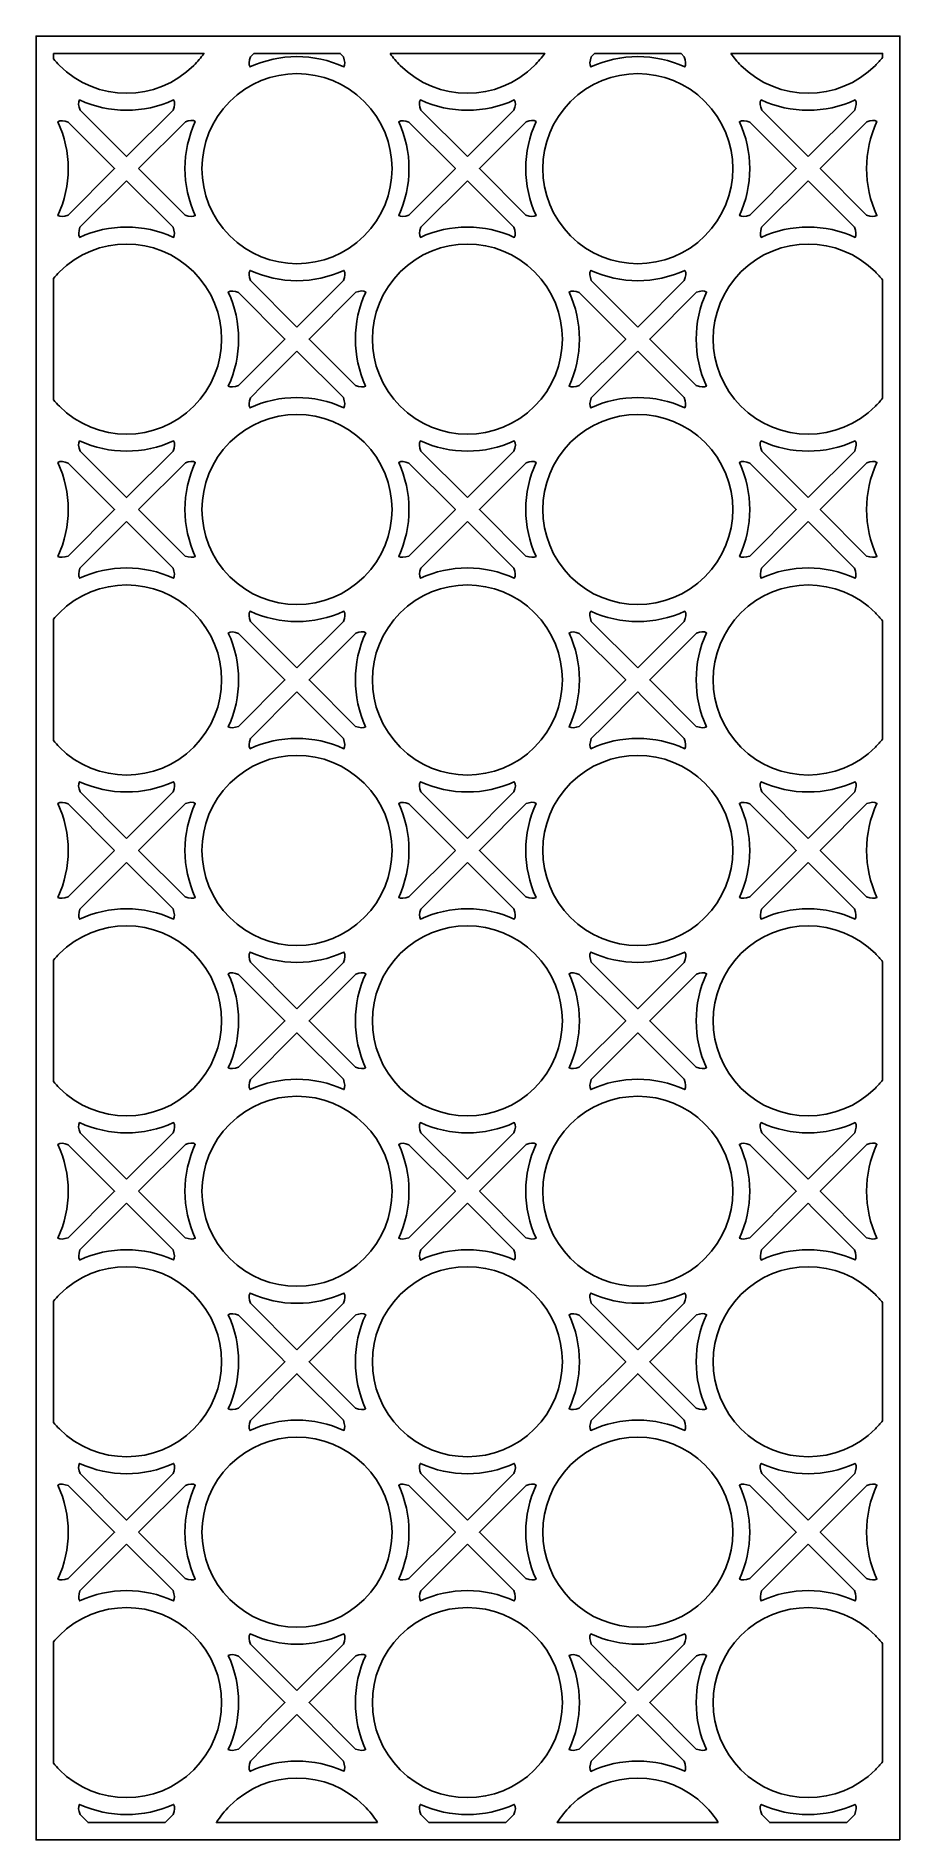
# Model space of a CAD drawing. Header units: centimetres. Extents: x -27 to -20.5, y -6.6 to 6.9.
import ezdxf

# ---------------------------------------------------------------- set-up
doc = ezdxf.new("R2010")
doc.units = ezdxf.units.CM
doc.header["$MEASUREMENT"] = 0
doc.layers.add('layer 1', color=7, linetype='Continuous')

msp = doc.modelspace()

# ---------------------------------------------------------------- linework, layer by layer
at = {"layer": 'layer 1', "color": 250}
for points, knots in [([(-20.54616, -6.61448), (-20.54616, -6.61448), (-20.54616, -6.56891), (-20.54616, -6.56891), (-20.54616, -6.56891), (-20.54616, -6.56891), (-20.54616, -6.48463), (-20.54616, -6.48463), (-20.54616, -6.48463), (-20.54616, -6.48463), (-20.54616, 6.72682), (-20.54616, 6.72682), (-20.54616, 6.72682), (-20.54616, 6.72682), (-20.54616, 6.81765), (-20.54616, 6.81765), (-20.54616, 6.81765), (-20.54616, 6.81765), (-20.54616, 6.85667), (-20.54616, 6.85667), (-20.54616, 6.85667), (-20.54616, 6.85667), (-26.86929, 6.85667), (-26.86929, 6.85667), (-26.86929, 6.85667), (-26.86929, 6.85667), (-26.90224, 6.85667), (-26.90224, 6.85667), (-26.90224, 6.85667), (-26.90224, 6.85667), (-26.99914, 6.85667), (-26.99914, 6.85667), (-26.99914, 6.85667), (-26.99914, 6.85667), (-26.99914, -6.48463), (-26.99914, -6.48463), (-26.99914, -6.48463), (-26.99914, -6.48463), (-26.99914, -6.51149), (-26.99914, -6.51149), (-26.99914, -6.51149), (-26.99914, -6.51149), (-26.99914, -6.61448), (-26.99914, -6.61448), (-26.99914, -6.61448), (-26.99914, -6.61448), (-20.54616, -6.61448), (-20.54616, -6.61448)], [0, 0, 0, 0, 0.07692308, 0.07692308, 0.07692308, 0.07692308, 0.15384615, 0.15384615, 0.15384615, 0.15384615, 0.23076923, 0.23076923, 0.23076923, 0.23076923, 0.30769231, 0.30769231, 0.30769231, 0.30769231, 0.38461538, 0.38461538, 0.38461538, 0.38461538, 0.46153846, 0.46153846, 0.46153846, 0.46153846, 0.53846154, 0.53846154, 0.53846154, 0.53846154, 0.61538462, 0.61538462, 0.61538462, 0.61538462, 0.69230769, 0.69230769, 0.69230769, 0.69230769, 0.76923077, 0.76923077, 0.76923077, 0.76923077, 0.84615385, 0.84615385, 0.84615385, 0.84615385, 1, 1, 1, 1]), ([(-26.86929, 6.72682), (-26.86929, 6.72682), (-26.86929, 6.68642), (-26.86929, 6.68642), (-26.86929, 6.68642), (-26.85533, 6.66961), (-26.84051, 6.65327), (-26.82475, 6.63751), (-26.82475, 6.63751), (-26.54764, 6.36038), (-26.09814, 6.36038), (-25.821, 6.63751), (-25.821, 6.63751), (-25.7929, 6.66562), (-25.76769, 6.69552), (-25.74529, 6.72682), (-25.74529, 6.72682), (-25.74529, 6.72682), (-26.86929, 6.72682), (-26.86929, 6.72682)], [0, 0, 0, 0, 0.16666667, 0.16666667, 0.16666667, 0.16666667, 0.33333333, 0.33333333, 0.33333333, 0.33333333, 0.5, 0.5, 0.5, 0.5, 0.66666667, 0.66666667, 0.66666667, 0.66666667, 1, 1, 1, 1]), ([(-25.55192, 6.36843), (-25.27479, 6.64556), (-24.82528, 6.64556), (-24.54817, 6.36843), (-24.54817, 6.36843), (-24.27103, 6.09131), (-24.27103, 5.64181), (-24.54817, 5.36467), (-24.54817, 5.36467), (-24.82528, 5.08755), (-25.27479, 5.08755), (-25.55192, 5.36467), (-25.55192, 5.36467), (-25.82905, 5.64181), (-25.82905, 6.09131), (-25.55192, 6.36843)], [0, 0, 0, 0, 0.2, 0.2, 0.2, 0.2, 0.4, 0.4, 0.4, 0.4, 0.6, 0.6, 0.6, 0.6, 1, 1, 1, 1]), ([(-25.3729, 6.72682), (-25.3729, 6.72682), (-25.39822, 6.7015), (-25.39822, 6.7015), (-25.39822, 6.7015), (-25.40852, 6.66926), (-25.41145, 6.64273), (-25.40046, 6.62694), (-25.40046, 6.62694), (-25.40046, 6.62694), (-25.40134, 6.62606), (-25.40134, 6.62606), (-25.40134, 6.62606), (-25.17933, 6.72868), (-24.92161, 6.72879), (-24.69954, 6.6264), (-24.69954, 6.6264), (-24.68881, 6.64265), (-24.69227, 6.66981), (-24.70303, 6.70268), (-24.70303, 6.70268), (-24.70303, 6.70268), (-24.72717, 6.72682), (-24.72717, 6.72682), (-24.72717, 6.72682), (-24.72717, 6.72682), (-25.3729, 6.72682), (-25.3729, 6.72682)], [0, 0, 0, 0, 0.125, 0.125, 0.125, 0.125, 0.25, 0.25, 0.25, 0.25, 0.375, 0.375, 0.375, 0.375, 0.5, 0.5, 0.5, 0.5, 0.625, 0.625, 0.625, 0.625, 0.75, 0.75, 0.75, 0.75, 1, 1, 1, 1]), ([(-24.3548, 6.72682), (-24.33239, 6.69552), (-24.30718, 6.66562), (-24.27907, 6.63751), (-24.27907, 6.63751), (-24.00195, 6.36038), (-23.55245, 6.36038), (-23.27531, 6.63751), (-23.27531, 6.63751), (-23.24721, 6.66562), (-23.222, 6.69552), (-23.1996, 6.72682), (-23.1996, 6.72682), (-23.1996, 6.72682), (-24.3548, 6.72682), (-24.3548, 6.72682)], [0, 0, 0, 0, 0.2, 0.2, 0.2, 0.2, 0.4, 0.4, 0.4, 0.4, 0.6, 0.6, 0.6, 0.6, 1, 1, 1, 1]), ([(-23.00624, 6.36843), (-22.7291, 6.64556), (-22.2796, 6.64556), (-22.00248, 6.36843), (-22.00248, 6.36843), (-21.72536, 6.09131), (-21.72536, 5.64181), (-22.00248, 5.36467), (-22.00248, 5.36467), (-22.2796, 5.08755), (-22.7291, 5.08755), (-23.00624, 5.36467), (-23.00624, 5.36467), (-23.28336, 5.64181), (-23.28336, 6.09131), (-23.00624, 6.36843)], [0, 0, 0, 0, 0.2, 0.2, 0.2, 0.2, 0.4, 0.4, 0.4, 0.4, 0.6, 0.6, 0.6, 0.6, 1, 1, 1, 1]), ([(-22.82723, 6.72682), (-22.82723, 6.72682), (-22.85255, 6.7015), (-22.85255, 6.7015), (-22.85255, 6.7015), (-22.86283, 6.66926), (-22.86576, 6.64273), (-22.85478, 6.62694), (-22.85478, 6.62694), (-22.85478, 6.62694), (-22.85566, 6.62606), (-22.85566, 6.62606), (-22.85566, 6.62606), (-22.63364, 6.72868), (-22.37594, 6.72879), (-22.15385, 6.6264), (-22.15385, 6.6264), (-22.14314, 6.64265), (-22.14659, 6.66981), (-22.15735, 6.70268), (-22.15735, 6.70268), (-22.15735, 6.70268), (-22.18148, 6.72682), (-22.18148, 6.72682), (-22.18148, 6.72682), (-22.18148, 6.72682), (-22.82723, 6.72682), (-22.82723, 6.72682)], [0, 0, 0, 0, 0.125, 0.125, 0.125, 0.125, 0.25, 0.25, 0.25, 0.25, 0.375, 0.375, 0.375, 0.375, 0.5, 0.5, 0.5, 0.5, 0.625, 0.625, 0.625, 0.625, 0.75, 0.75, 0.75, 0.75, 1, 1, 1, 1]), ([(-21.80912, 6.72682), (-21.78672, 6.69552), (-21.76151, 6.66562), (-21.7334, 6.63751), (-21.7334, 6.63751), (-21.45626, 6.36038), (-21.00677, 6.36038), (-20.72964, 6.63751), (-20.72964, 6.63751), (-20.71041, 6.65674), (-20.69257, 6.67682), (-20.67601, 6.69759), (-20.67601, 6.69759), (-20.67601, 6.69759), (-20.67601, 6.72682), (-20.67601, 6.72682), (-20.67601, 6.72682), (-20.67601, 6.72682), (-21.80912, 6.72682), (-21.80912, 6.72682)], [0, 0, 0, 0, 0.16666667, 0.16666667, 0.16666667, 0.16666667, 0.33333333, 0.33333333, 0.33333333, 0.33333333, 0.5, 0.5, 0.5, 0.5, 0.66666667, 0.66666667, 0.66666667, 0.66666667, 1, 1, 1, 1]), ([(-26.32287, 5.95625), (-26.32287, 5.95625), (-25.97559, 6.30354), (-25.97559, 6.30354), (-25.97559, 6.30354), (-25.96501, 6.33361), (-25.95783, 6.362), (-25.97229, 6.37959), (-25.97229, 6.37959), (-26.19415, 6.27726), (-26.45167, 6.27726), (-26.67353, 6.37958), (-26.67353, 6.37958), (-26.68793, 6.362), (-26.68085, 6.33368), (-26.67027, 6.30364), (-26.67027, 6.30364), (-26.67027, 6.30364), (-26.32288, 5.95625), (-26.32288, 5.95625), (-26.32288, 5.95625), (-26.32288, 5.95625), (-26.32287, 5.95625), (-26.32287, 5.95625)], [0, 0, 0, 0, 0.14285714, 0.14285714, 0.14285714, 0.14285714, 0.28571429, 0.28571429, 0.28571429, 0.28571429, 0.42857143, 0.42857143, 0.42857143, 0.42857143, 0.57142857, 0.57142857, 0.57142857, 0.57142857, 0.71428571, 0.71428571, 0.71428571, 0.71428571, 1, 1, 1, 1]), ([(-23.7772, 5.95625), (-23.7772, 5.95625), (-23.42991, 6.30355), (-23.42991, 6.30355), (-23.42991, 6.30355), (-23.41932, 6.33362), (-23.41215, 6.362), (-23.42661, 6.37959), (-23.42661, 6.37959), (-23.64848, 6.27726), (-23.90598, 6.27726), (-24.12784, 6.37958), (-24.12784, 6.37958), (-24.14226, 6.362), (-24.13516, 6.33368), (-24.12459, 6.30364), (-24.12459, 6.30364), (-24.12459, 6.30364), (-23.7772, 5.95625), (-23.7772, 5.95625)], [0, 0, 0, 0, 0.16666667, 0.16666667, 0.16666667, 0.16666667, 0.33333333, 0.33333333, 0.33333333, 0.33333333, 0.5, 0.5, 0.5, 0.5, 0.66666667, 0.66666667, 0.66666667, 0.66666667, 1, 1, 1, 1]), ([(-21.23151, 5.95625), (-21.23151, 5.95625), (-20.88421, 6.30356), (-20.88421, 6.30356), (-20.88421, 6.30356), (-20.87364, 6.33362), (-20.86646, 6.362), (-20.88092, 6.37959), (-20.88092, 6.37959), (-21.10279, 6.27726), (-21.3603, 6.27726), (-21.58215, 6.37958), (-21.58215, 6.37958), (-21.59657, 6.362), (-21.58947, 6.33368), (-21.57891, 6.30366), (-21.57891, 6.30366), (-21.57891, 6.30366), (-21.23151, 5.95625), (-21.23151, 5.95625)], [0, 0, 0, 0, 0.16666667, 0.16666667, 0.16666667, 0.16666667, 0.33333333, 0.33333333, 0.33333333, 0.33333333, 0.5, 0.5, 0.5, 0.5, 0.66666667, 0.66666667, 0.66666667, 0.66666667, 1, 1, 1, 1]), ([(-26.75963, 5.51951), (-26.75963, 5.51951), (-26.41259, 5.86655), (-26.41259, 5.86655), (-26.41259, 5.86655), (-26.41259, 5.86655), (-26.75993, 6.21389), (-26.75993, 6.21389), (-26.75993, 6.21389), (-26.79002, 6.22447), (-26.81836, 6.23162), (-26.83595, 6.21714), (-26.83595, 6.21714), (-26.73366, 5.99531), (-26.73364, 5.73788), (-26.83592, 5.51602), (-26.83592, 5.51602), (-26.81968, 5.50532), (-26.79251, 5.50875), (-26.75963, 5.51951)], [0, 0, 0, 0, 0.16666667, 0.16666667, 0.16666667, 0.16666667, 0.33333333, 0.33333333, 0.33333333, 0.33333333, 0.5, 0.5, 0.5, 0.5, 0.66666667, 0.66666667, 0.66666667, 0.66666667, 1, 1, 1, 1]), ([(-26.23317, 5.86655), (-26.23317, 5.86655), (-25.88611, 5.51948), (-25.88611, 5.51948), (-25.88611, 5.51948), (-25.85328, 5.50875), (-25.82615, 5.50532), (-25.80992, 5.516), (-25.80992, 5.516), (-25.91233, 5.7381), (-25.91222, 5.99586), (-25.80957, 6.21787), (-25.80957, 6.21787), (-25.82664, 6.23258), (-25.85426, 6.22619), (-25.88374, 6.21598), (-25.88374, 6.21598), (-25.88374, 6.21598), (-26.23317, 5.86655), (-26.23317, 5.86655)], [0, 0, 0, 0, 0.16666667, 0.16666667, 0.16666667, 0.16666667, 0.33333333, 0.33333333, 0.33333333, 0.33333333, 0.5, 0.5, 0.5, 0.5, 0.66666667, 0.66666667, 0.66666667, 0.66666667, 1, 1, 1, 1]), ([(-24.21394, 5.51951), (-24.21394, 5.51951), (-23.8669, 5.86655), (-23.8669, 5.86655), (-23.8669, 5.86655), (-23.8669, 5.86655), (-24.21425, 6.21389), (-24.21425, 6.21389), (-24.21425, 6.21389), (-24.24433, 6.22447), (-24.27268, 6.23162), (-24.29026, 6.21714), (-24.29026, 6.21714), (-24.18797, 5.99531), (-24.18795, 5.73788), (-24.29024, 5.51602), (-24.29024, 5.51602), (-24.274, 5.50532), (-24.24682, 5.50875), (-24.21394, 5.51951)], [0, 0, 0, 0, 0.16666667, 0.16666667, 0.16666667, 0.16666667, 0.33333333, 0.33333333, 0.33333333, 0.33333333, 0.5, 0.5, 0.5, 0.5, 0.66666667, 0.66666667, 0.66666667, 0.66666667, 1, 1, 1, 1]), ([(-23.33807, 6.21598), (-23.33807, 6.21598), (-23.68749, 5.86655), (-23.68749, 5.86655), (-23.68749, 5.86655), (-23.68749, 5.86655), (-23.34042, 5.51948), (-23.34042, 5.51948), (-23.34042, 5.51948), (-23.3076, 5.50875), (-23.28047, 5.50532), (-23.26423, 5.516), (-23.26423, 5.516), (-23.36665, 5.7381), (-23.36653, 5.99586), (-23.26389, 6.21787), (-23.26389, 6.21787), (-23.28095, 6.23258), (-23.30858, 6.22619), (-23.33807, 6.21598)], [0, 0, 0, 0, 0.16666667, 0.16666667, 0.16666667, 0.16666667, 0.33333333, 0.33333333, 0.33333333, 0.33333333, 0.5, 0.5, 0.5, 0.5, 0.66666667, 0.66666667, 0.66666667, 0.66666667, 1, 1, 1, 1]), ([(-21.66825, 5.51952), (-21.66825, 5.51952), (-21.32122, 5.86654), (-21.32122, 5.86654), (-21.32122, 5.86654), (-21.32122, 5.86654), (-21.66856, 6.21389), (-21.66856, 6.21389), (-21.66856, 6.21389), (-21.69866, 6.22447), (-21.72699, 6.23162), (-21.74459, 6.21714), (-21.74459, 6.21714), (-21.6423, 5.99531), (-21.64228, 5.73788), (-21.74455, 5.51602), (-21.74455, 5.51602), (-21.72831, 5.50531), (-21.70112, 5.50875), (-21.66825, 5.51952)], [0, 0, 0, 0, 0.16666667, 0.16666667, 0.16666667, 0.16666667, 0.33333333, 0.33333333, 0.33333333, 0.33333333, 0.5, 0.5, 0.5, 0.5, 0.66666667, 0.66666667, 0.66666667, 0.66666667, 1, 1, 1, 1]), ([(-20.79238, 6.21598), (-20.79238, 6.21598), (-21.14181, 5.86655), (-21.14181, 5.86655), (-21.14181, 5.86655), (-21.14181, 5.86655), (-20.79475, 5.51948), (-20.79475, 5.51948), (-20.79475, 5.51948), (-20.76193, 5.50875), (-20.73478, 5.50532), (-20.71856, 5.516), (-20.71856, 5.516), (-20.82097, 5.7381), (-20.82084, 5.99586), (-20.7182, 6.21787), (-20.7182, 6.21787), (-20.73527, 6.23258), (-20.7629, 6.22619), (-20.79238, 6.21598)], [0, 0, 0, 0, 0.16666667, 0.16666667, 0.16666667, 0.16666667, 0.33333333, 0.33333333, 0.33333333, 0.33333333, 0.5, 0.5, 0.5, 0.5, 0.66666667, 0.66666667, 0.66666667, 0.66666667, 1, 1, 1, 1]), ([(-26.32288, 5.77684), (-26.32288, 5.77684), (-26.67106, 5.42866), (-26.67106, 5.42866), (-26.67106, 5.42866), (-26.68135, 5.39642), (-26.68428, 5.36987), (-26.67331, 5.3541), (-26.67331, 5.3541), (-26.67331, 5.3541), (-26.67418, 5.35322), (-26.67418, 5.35322), (-26.67418, 5.35322), (-26.45217, 5.45584), (-26.19446, 5.45594), (-25.97237, 5.35356), (-25.97237, 5.35356), (-25.96166, 5.3698), (-25.96512, 5.39696), (-25.97586, 5.42984), (-25.97586, 5.42984), (-25.97586, 5.42984), (-26.32288, 5.77684), (-26.32288, 5.77684)], [0, 0, 0, 0, 0.14285714, 0.14285714, 0.14285714, 0.14285714, 0.28571429, 0.28571429, 0.28571429, 0.28571429, 0.42857143, 0.42857143, 0.42857143, 0.42857143, 0.57142857, 0.57142857, 0.57142857, 0.57142857, 0.71428571, 0.71428571, 0.71428571, 0.71428571, 1, 1, 1, 1]), ([(-23.7772, 5.77684), (-23.7772, 5.77684), (-24.12538, 5.42866), (-24.12538, 5.42866), (-24.12538, 5.42866), (-24.13567, 5.39642), (-24.1386, 5.36987), (-24.12762, 5.3541), (-24.12762, 5.3541), (-24.12762, 5.3541), (-24.1285, 5.35322), (-24.1285, 5.35322), (-24.1285, 5.35322), (-23.90649, 5.45584), (-23.64878, 5.45594), (-23.42669, 5.35356), (-23.42669, 5.35356), (-23.41597, 5.3698), (-23.41943, 5.39696), (-23.43019, 5.42984), (-23.43019, 5.42984), (-23.43019, 5.42984), (-23.7772, 5.77684), (-23.7772, 5.77684)], [0, 0, 0, 0, 0.14285714, 0.14285714, 0.14285714, 0.14285714, 0.28571429, 0.28571429, 0.28571429, 0.28571429, 0.42857143, 0.42857143, 0.42857143, 0.42857143, 0.57142857, 0.57142857, 0.57142857, 0.57142857, 0.71428571, 0.71428571, 0.71428571, 0.71428571, 1, 1, 1, 1]), ([(-21.23151, 5.77684), (-21.23151, 5.77684), (-21.5797, 5.42866), (-21.5797, 5.42866), (-21.5797, 5.42866), (-21.59, 5.39642), (-21.59293, 5.36987), (-21.58194, 5.3541), (-21.58194, 5.3541), (-21.58194, 5.3541), (-21.58281, 5.35322), (-21.58281, 5.35322), (-21.58281, 5.35322), (-21.36081, 5.45584), (-21.10308, 5.45594), (-20.881, 5.35356), (-20.881, 5.35356), (-20.87029, 5.3698), (-20.87375, 5.39696), (-20.88451, 5.42984), (-20.88451, 5.42984), (-20.88451, 5.42984), (-21.23151, 5.77684), (-21.23151, 5.77684)], [0, 0, 0, 0, 0.14285714, 0.14285714, 0.14285714, 0.14285714, 0.28571429, 0.28571429, 0.28571429, 0.28571429, 0.42857143, 0.42857143, 0.42857143, 0.42857143, 0.57142857, 0.57142857, 0.57142857, 0.57142857, 0.71428571, 0.71428571, 0.71428571, 0.71428571, 1, 1, 1, 1]), ([(-26.86929, 4.14074), (-26.85533, 4.12394), (-26.84051, 4.1076), (-26.82475, 4.09184), (-26.82475, 4.09184), (-26.54764, 3.8147), (-26.09814, 3.8147), (-25.821, 4.09184), (-25.821, 4.09184), (-25.54388, 4.36897), (-25.54388, 4.81847), (-25.821, 5.0956), (-25.821, 5.0956), (-26.09814, 5.37272), (-26.54764, 5.37272), (-26.82475, 5.0956), (-26.82475, 5.0956), (-26.84051, 5.07984), (-26.85533, 5.0635), (-26.86929, 5.04669), (-26.86929, 5.04669), (-26.86929, 5.04669), (-26.86929, 4.14074), (-26.86929, 4.14074)], [0, 0, 0, 0, 0.14285714, 0.14285714, 0.14285714, 0.14285714, 0.28571429, 0.28571429, 0.28571429, 0.28571429, 0.42857143, 0.42857143, 0.42857143, 0.42857143, 0.57142857, 0.57142857, 0.57142857, 0.57142857, 0.71428571, 0.71428571, 0.71428571, 0.71428571, 1, 1, 1, 1]), ([(-24.27907, 5.0956), (-24.00195, 5.37272), (-23.55245, 5.37272), (-23.27531, 5.0956), (-23.27531, 5.0956), (-22.99819, 4.81847), (-22.99819, 4.36897), (-23.27531, 4.09184), (-23.27531, 4.09184), (-23.55245, 3.8147), (-24.00195, 3.8147), (-24.27907, 4.09184), (-24.27907, 4.09184), (-24.55621, 4.36897), (-24.55621, 4.81847), (-24.27907, 5.0956)], [0, 0, 0, 0, 0.2, 0.2, 0.2, 0.2, 0.4, 0.4, 0.4, 0.4, 0.6, 0.6, 0.6, 0.6, 1, 1, 1, 1]), ([(-20.67601, 5.03552), (-20.69257, 5.05629), (-20.71041, 5.07637), (-20.72964, 5.0956), (-20.72964, 5.0956), (-21.00677, 5.37272), (-21.45626, 5.37272), (-21.7334, 5.0956), (-21.7334, 5.0956), (-22.01052, 4.81847), (-22.01052, 4.36897), (-21.7334, 4.09184), (-21.7334, 4.09184), (-21.45626, 3.8147), (-21.00677, 3.8147), (-20.72964, 4.09184), (-20.72964, 4.09184), (-20.71041, 4.11106), (-20.69257, 4.13114), (-20.67601, 4.15191), (-20.67601, 4.15191), (-20.67601, 4.15191), (-20.67601, 5.03552), (-20.67601, 5.03552)], [0, 0, 0, 0, 0.14285714, 0.14285714, 0.14285714, 0.14285714, 0.28571429, 0.28571429, 0.28571429, 0.28571429, 0.42857143, 0.42857143, 0.42857143, 0.42857143, 0.57142857, 0.57142857, 0.57142857, 0.57142857, 0.71428571, 0.71428571, 0.71428571, 0.71428571, 1, 1, 1, 1]), ([(-25.05004, 4.68341), (-25.05004, 4.68341), (-24.70275, 5.0307), (-24.70275, 5.0307), (-24.70275, 5.0307), (-24.69216, 5.06078), (-24.68498, 5.08915), (-24.69945, 5.10675), (-24.69945, 5.10675), (-24.92131, 5.00442), (-25.17882, 5.00442), (-25.40067, 5.10673), (-25.40067, 5.10673), (-25.41509, 5.08915), (-25.408, 5.06083), (-25.39744, 5.0308), (-25.39744, 5.0308), (-25.39744, 5.0308), (-25.05004, 4.68341), (-25.05004, 4.68341)], [0, 0, 0, 0, 0.16666667, 0.16666667, 0.16666667, 0.16666667, 0.33333333, 0.33333333, 0.33333333, 0.33333333, 0.5, 0.5, 0.5, 0.5, 0.66666667, 0.66666667, 0.66666667, 0.66666667, 1, 1, 1, 1]), ([(-22.50435, 4.68341), (-22.50435, 4.68341), (-22.15707, 5.0307), (-22.15707, 5.0307), (-22.15707, 5.0307), (-22.14647, 5.06078), (-22.13931, 5.08915), (-22.15377, 5.10675), (-22.15377, 5.10675), (-22.37562, 5.00442), (-22.63315, 5.00442), (-22.85499, 5.10673), (-22.85499, 5.10673), (-22.86941, 5.08915), (-22.86233, 5.06083), (-22.85175, 5.0308), (-22.85175, 5.0308), (-22.85175, 5.0308), (-22.50435, 4.68341), (-22.50435, 4.68341)], [0, 0, 0, 0, 0.16666667, 0.16666667, 0.16666667, 0.16666667, 0.33333333, 0.33333333, 0.33333333, 0.33333333, 0.5, 0.5, 0.5, 0.5, 0.66666667, 0.66666667, 0.66666667, 0.66666667, 1, 1, 1, 1]), ([(-25.48676, 4.24668), (-25.48676, 4.24668), (-25.13974, 4.5937), (-25.13974, 4.5937), (-25.13974, 4.5937), (-25.13974, 4.5937), (-25.48708, 4.94105), (-25.48708, 4.94105), (-25.48708, 4.94105), (-25.51718, 4.95164), (-25.54552, 4.95878), (-25.56311, 4.94431), (-25.56311, 4.94431), (-25.46082, 4.72246), (-25.4608, 4.46504), (-25.56308, 4.24319), (-25.56308, 4.24319), (-25.54683, 4.23246), (-25.51965, 4.23592), (-25.48676, 4.24668)], [0, 0, 0, 0, 0.16666667, 0.16666667, 0.16666667, 0.16666667, 0.33333333, 0.33333333, 0.33333333, 0.33333333, 0.5, 0.5, 0.5, 0.5, 0.66666667, 0.66666667, 0.66666667, 0.66666667, 1, 1, 1, 1]), ([(-24.6109, 4.94314), (-24.6109, 4.94314), (-24.96034, 4.59371), (-24.96034, 4.59371), (-24.96034, 4.59371), (-24.96034, 4.59371), (-24.96034, 4.5937), (-24.96034, 4.5937), (-24.96034, 4.5937), (-24.96034, 4.5937), (-24.61328, 4.24665), (-24.61328, 4.24665), (-24.61328, 4.24665), (-24.58045, 4.23592), (-24.55331, 4.23249), (-24.53708, 4.24316), (-24.53708, 4.24316), (-24.63949, 4.46527), (-24.63937, 4.72301), (-24.53673, 4.94502), (-24.53673, 4.94502), (-24.55379, 4.95973), (-24.58142, 4.95334), (-24.6109, 4.94314)], [0, 0, 0, 0, 0.14285714, 0.14285714, 0.14285714, 0.14285714, 0.28571429, 0.28571429, 0.28571429, 0.28571429, 0.42857143, 0.42857143, 0.42857143, 0.42857143, 0.57142857, 0.57142857, 0.57142857, 0.57142857, 0.71428571, 0.71428571, 0.71428571, 0.71428571, 1, 1, 1, 1]), ([(-22.94107, 4.24668), (-22.94107, 4.24668), (-22.59406, 4.5937), (-22.59406, 4.5937), (-22.59406, 4.5937), (-22.59406, 4.5937), (-22.94141, 4.94105), (-22.94141, 4.94105), (-22.94141, 4.94105), (-22.9715, 4.95164), (-22.99984, 4.95878), (-23.01743, 4.94431), (-23.01743, 4.94431), (-22.91513, 4.72246), (-22.91511, 4.46504), (-23.01739, 4.24319), (-23.01739, 4.24319), (-23.00115, 4.23246), (-22.97396, 4.23592), (-22.94107, 4.24668)], [0, 0, 0, 0, 0.16666667, 0.16666667, 0.16666667, 0.16666667, 0.33333333, 0.33333333, 0.33333333, 0.33333333, 0.5, 0.5, 0.5, 0.5, 0.66666667, 0.66666667, 0.66666667, 0.66666667, 1, 1, 1, 1]), ([(-22.06522, 4.94314), (-22.06522, 4.94314), (-22.41465, 4.59371), (-22.41465, 4.59371), (-22.41465, 4.59371), (-22.41465, 4.59371), (-22.06757, 4.24664), (-22.06757, 4.24664), (-22.06757, 4.24664), (-22.03476, 4.23592), (-22.00763, 4.2325), (-21.9914, 4.24316), (-21.9914, 4.24316), (-22.09381, 4.46527), (-22.0937, 4.72301), (-21.99105, 4.94502), (-21.99105, 4.94502), (-22.00811, 4.95973), (-22.03573, 4.95334), (-22.06522, 4.94314)], [0, 0, 0, 0, 0.16666667, 0.16666667, 0.16666667, 0.16666667, 0.33333333, 0.33333333, 0.33333333, 0.33333333, 0.5, 0.5, 0.5, 0.5, 0.66666667, 0.66666667, 0.66666667, 0.66666667, 1, 1, 1, 1]), ([(-25.05004, 4.50401), (-25.05004, 4.50401), (-25.30417, 4.24988), (-25.30417, 4.24988), (-25.30417, 4.24988), (-25.30417, 4.24988), (-25.39822, 4.15581), (-25.39822, 4.15581), (-25.39822, 4.15581), (-25.40852, 4.12357), (-25.41145, 4.09703), (-25.40046, 4.08126), (-25.40046, 4.08126), (-25.40046, 4.08126), (-25.40134, 4.08038), (-25.40134, 4.08038), (-25.40134, 4.08038), (-25.17933, 4.183), (-24.92161, 4.18311), (-24.69954, 4.08071), (-24.69954, 4.08071), (-24.68881, 4.09696), (-24.69227, 4.12413), (-24.70303, 4.15699), (-24.70303, 4.15699), (-24.70303, 4.15699), (-25.05004, 4.50401), (-25.05004, 4.50401)], [0, 0, 0, 0, 0.125, 0.125, 0.125, 0.125, 0.25, 0.25, 0.25, 0.25, 0.375, 0.375, 0.375, 0.375, 0.5, 0.5, 0.5, 0.5, 0.625, 0.625, 0.625, 0.625, 0.75, 0.75, 0.75, 0.75, 1, 1, 1, 1]), ([(-22.50435, 4.50401), (-22.50435, 4.50401), (-22.85255, 4.15581), (-22.85255, 4.15581), (-22.85255, 4.15581), (-22.86283, 4.12357), (-22.86576, 4.09703), (-22.85478, 4.08126), (-22.85478, 4.08126), (-22.85478, 4.08126), (-22.85566, 4.08038), (-22.85566, 4.08038), (-22.85566, 4.08038), (-22.63364, 4.183), (-22.37594, 4.18311), (-22.15385, 4.08071), (-22.15385, 4.08071), (-22.14314, 4.09696), (-22.14659, 4.12413), (-22.15735, 4.15699), (-22.15735, 4.15699), (-22.15735, 4.15699), (-22.50435, 4.50401), (-22.50435, 4.50401)], [0, 0, 0, 0, 0.14285714, 0.14285714, 0.14285714, 0.14285714, 0.28571429, 0.28571429, 0.28571429, 0.28571429, 0.42857143, 0.42857143, 0.42857143, 0.42857143, 0.57142857, 0.57142857, 0.57142857, 0.57142857, 0.71428571, 0.71428571, 0.71428571, 0.71428571, 1, 1, 1, 1]), ([(-25.55192, 3.82275), (-25.27479, 4.09988), (-24.82528, 4.09988), (-24.54817, 3.82275), (-24.54817, 3.82275), (-24.27103, 3.54562), (-24.27103, 3.09613), (-24.54817, 2.81899), (-24.54817, 2.81899), (-24.82528, 2.54186), (-25.27479, 2.54186), (-25.55192, 2.81899), (-25.55192, 2.81899), (-25.82905, 3.09613), (-25.82905, 3.54562), (-25.55192, 3.82275)], [0, 0, 0, 0, 0.2, 0.2, 0.2, 0.2, 0.4, 0.4, 0.4, 0.4, 0.6, 0.6, 0.6, 0.6, 1, 1, 1, 1]), ([(-23.00624, 3.82275), (-22.7291, 4.09988), (-22.2796, 4.09988), (-22.00248, 3.82275), (-22.00248, 3.82275), (-21.72536, 3.54562), (-21.72536, 3.09613), (-22.00248, 2.81899), (-22.00248, 2.81899), (-22.2796, 2.54186), (-22.7291, 2.54186), (-23.00624, 2.81899), (-23.00624, 2.81899), (-23.28336, 3.09613), (-23.28336, 3.54562), (-23.00624, 3.82275)], [0, 0, 0, 0, 0.2, 0.2, 0.2, 0.2, 0.4, 0.4, 0.4, 0.4, 0.6, 0.6, 0.6, 0.6, 1, 1, 1, 1]), ([(-26.32287, 3.41057), (-26.32287, 3.41057), (-25.97559, 3.75785), (-25.97559, 3.75785), (-25.97559, 3.75785), (-25.96501, 3.78794), (-25.95783, 3.81632), (-25.97229, 3.83391), (-25.97229, 3.83391), (-26.19415, 3.73158), (-26.45167, 3.73157), (-26.67353, 3.83389), (-26.67353, 3.83389), (-26.68793, 3.81632), (-26.68085, 3.78798), (-26.67026, 3.75795), (-26.67026, 3.75795), (-26.67026, 3.75795), (-26.32288, 3.41057), (-26.32288, 3.41057), (-26.32288, 3.41057), (-26.32288, 3.41057), (-26.32287, 3.41057), (-26.32287, 3.41057)], [0, 0, 0, 0, 0.14285714, 0.14285714, 0.14285714, 0.14285714, 0.28571429, 0.28571429, 0.28571429, 0.28571429, 0.42857143, 0.42857143, 0.42857143, 0.42857143, 0.57142857, 0.57142857, 0.57142857, 0.57142857, 0.71428571, 0.71428571, 0.71428571, 0.71428571, 1, 1, 1, 1]), ([(-23.7772, 3.41057), (-23.7772, 3.41057), (-23.42991, 3.75786), (-23.42991, 3.75786), (-23.42991, 3.75786), (-23.41932, 3.78795), (-23.41215, 3.81632), (-23.42661, 3.83391), (-23.42661, 3.83391), (-23.64848, 3.73158), (-23.90598, 3.73157), (-24.12784, 3.83389), (-24.12784, 3.83389), (-24.14226, 3.81632), (-24.13516, 3.78798), (-24.12458, 3.75795), (-24.12458, 3.75795), (-24.12458, 3.75795), (-23.7772, 3.41057), (-23.7772, 3.41057)], [0, 0, 0, 0, 0.16666667, 0.16666667, 0.16666667, 0.16666667, 0.33333333, 0.33333333, 0.33333333, 0.33333333, 0.5, 0.5, 0.5, 0.5, 0.66666667, 0.66666667, 0.66666667, 0.66666667, 1, 1, 1, 1]), ([(-21.23151, 3.41057), (-21.23151, 3.41057), (-20.88421, 3.75787), (-20.88421, 3.75787), (-20.88421, 3.75787), (-20.87364, 3.78795), (-20.86646, 3.81632), (-20.88092, 3.83391), (-20.88092, 3.83391), (-21.10279, 3.73158), (-21.3603, 3.73157), (-21.58215, 3.83389), (-21.58215, 3.83389), (-21.59657, 3.81632), (-21.58947, 3.78799), (-21.57891, 3.75796), (-21.57891, 3.75796), (-21.57891, 3.75796), (-21.23151, 3.41057), (-21.23151, 3.41057)], [0, 0, 0, 0, 0.16666667, 0.16666667, 0.16666667, 0.16666667, 0.33333333, 0.33333333, 0.33333333, 0.33333333, 0.5, 0.5, 0.5, 0.5, 0.66666667, 0.66666667, 0.66666667, 0.66666667, 1, 1, 1, 1]), ([(-26.75961, 2.97384), (-26.75961, 2.97384), (-26.41259, 3.32086), (-26.41259, 3.32086), (-26.41259, 3.32086), (-26.41259, 3.32086), (-26.75993, 3.6682), (-26.75993, 3.6682), (-26.75993, 3.6682), (-26.79002, 3.67879), (-26.81836, 3.68594), (-26.83595, 3.67147), (-26.83595, 3.67147), (-26.73366, 3.44963), (-26.73364, 3.1922), (-26.83592, 2.97035), (-26.83592, 2.97035), (-26.81968, 2.95963), (-26.79248, 2.96307), (-26.75961, 2.97384)], [0, 0, 0, 0, 0.16666667, 0.16666667, 0.16666667, 0.16666667, 0.33333333, 0.33333333, 0.33333333, 0.33333333, 0.5, 0.5, 0.5, 0.5, 0.66666667, 0.66666667, 0.66666667, 0.66666667, 1, 1, 1, 1]), ([(-26.23318, 3.32086), (-26.23318, 3.32086), (-25.88611, 2.97379), (-25.88611, 2.97379), (-25.88611, 2.97379), (-25.85328, 2.96307), (-25.82615, 2.95965), (-25.80992, 2.97033), (-25.80992, 2.97033), (-25.91233, 3.19242), (-25.91222, 3.45018), (-25.80957, 3.67218), (-25.80957, 3.67218), (-25.82664, 3.6869), (-25.85426, 3.6805), (-25.88374, 3.67029), (-25.88374, 3.67029), (-25.88374, 3.67029), (-26.23318, 3.32086), (-26.23318, 3.32086)], [0, 0, 0, 0, 0.16666667, 0.16666667, 0.16666667, 0.16666667, 0.33333333, 0.33333333, 0.33333333, 0.33333333, 0.5, 0.5, 0.5, 0.5, 0.66666667, 0.66666667, 0.66666667, 0.66666667, 1, 1, 1, 1]), ([(-24.21392, 2.97384), (-24.21392, 2.97384), (-23.8669, 3.32086), (-23.8669, 3.32086), (-23.8669, 3.32086), (-23.8669, 3.32086), (-24.21425, 3.6682), (-24.21425, 3.6682), (-24.21425, 3.6682), (-24.24433, 3.67879), (-24.27268, 3.68594), (-24.29026, 3.67147), (-24.29026, 3.67147), (-24.18797, 3.44963), (-24.18795, 3.1922), (-24.29024, 2.97035), (-24.29024, 2.97035), (-24.274, 2.95963), (-24.2468, 2.96307), (-24.21392, 2.97384)], [0, 0, 0, 0, 0.16666667, 0.16666667, 0.16666667, 0.16666667, 0.33333333, 0.33333333, 0.33333333, 0.33333333, 0.5, 0.5, 0.5, 0.5, 0.66666667, 0.66666667, 0.66666667, 0.66666667, 1, 1, 1, 1]), ([(-23.33807, 3.67029), (-23.33807, 3.67029), (-23.68749, 3.32086), (-23.68749, 3.32086), (-23.68749, 3.32086), (-23.68749, 3.32086), (-23.34042, 2.97379), (-23.34042, 2.97379), (-23.34042, 2.97379), (-23.3076, 2.96307), (-23.28047, 2.95965), (-23.26423, 2.97033), (-23.26423, 2.97033), (-23.36665, 3.19242), (-23.36653, 3.45018), (-23.26389, 3.67218), (-23.26389, 3.67218), (-23.28095, 3.6869), (-23.30858, 3.6805), (-23.33807, 3.67029)], [0, 0, 0, 0, 0.16666667, 0.16666667, 0.16666667, 0.16666667, 0.33333333, 0.33333333, 0.33333333, 0.33333333, 0.5, 0.5, 0.5, 0.5, 0.66666667, 0.66666667, 0.66666667, 0.66666667, 1, 1, 1, 1]), ([(-21.66824, 2.97384), (-21.66824, 2.97384), (-21.32122, 3.32086), (-21.32122, 3.32086), (-21.32122, 3.32086), (-21.32122, 3.32086), (-21.66856, 3.6682), (-21.66856, 3.6682), (-21.66856, 3.6682), (-21.69866, 3.67879), (-21.72699, 3.68594), (-21.74459, 3.67147), (-21.74459, 3.67147), (-21.6423, 3.44963), (-21.64228, 3.1922), (-21.74455, 2.97035), (-21.74455, 2.97035), (-21.7283, 2.95963), (-21.70112, 2.96307), (-21.66824, 2.97384)], [0, 0, 0, 0, 0.16666667, 0.16666667, 0.16666667, 0.16666667, 0.33333333, 0.33333333, 0.33333333, 0.33333333, 0.5, 0.5, 0.5, 0.5, 0.66666667, 0.66666667, 0.66666667, 0.66666667, 1, 1, 1, 1]), ([(-20.79238, 3.67029), (-20.79238, 3.67029), (-21.14181, 3.32086), (-21.14181, 3.32086), (-21.14181, 3.32086), (-21.14181, 3.32086), (-20.79474, 2.97379), (-20.79474, 2.97379), (-20.79474, 2.97379), (-20.76192, 2.96307), (-20.73478, 2.95964), (-20.71856, 2.97033), (-20.71856, 2.97033), (-20.82097, 3.19242), (-20.82084, 3.45018), (-20.7182, 3.67218), (-20.7182, 3.67218), (-20.73527, 3.6869), (-20.7629, 3.6805), (-20.79238, 3.67029)], [0, 0, 0, 0, 0.16666667, 0.16666667, 0.16666667, 0.16666667, 0.33333333, 0.33333333, 0.33333333, 0.33333333, 0.5, 0.5, 0.5, 0.5, 0.66666667, 0.66666667, 0.66666667, 0.66666667, 1, 1, 1, 1]), ([(-26.32288, 3.23116), (-26.32288, 3.23116), (-26.67106, 2.88298), (-26.67106, 2.88298), (-26.67106, 2.88298), (-26.68135, 2.85073), (-26.68428, 2.82419), (-26.67331, 2.80841), (-26.67331, 2.80841), (-26.67331, 2.80841), (-26.67418, 2.80754), (-26.67418, 2.80754), (-26.67418, 2.80754), (-26.45217, 2.91016), (-26.19446, 2.91028), (-25.97237, 2.80788), (-25.97237, 2.80788), (-25.96166, 2.82411), (-25.96512, 2.85129), (-25.97586, 2.88415), (-25.97586, 2.88415), (-25.97586, 2.88415), (-26.32288, 3.23116), (-26.32288, 3.23116)], [0, 0, 0, 0, 0.14285714, 0.14285714, 0.14285714, 0.14285714, 0.28571429, 0.28571429, 0.28571429, 0.28571429, 0.42857143, 0.42857143, 0.42857143, 0.42857143, 0.57142857, 0.57142857, 0.57142857, 0.57142857, 0.71428571, 0.71428571, 0.71428571, 0.71428571, 1, 1, 1, 1]), ([(-23.7772, 3.23116), (-23.7772, 3.23116), (-24.12538, 2.88298), (-24.12538, 2.88298), (-24.12538, 2.88298), (-24.13567, 2.85073), (-24.1386, 2.82419), (-24.12762, 2.80841), (-24.12762, 2.80841), (-24.12762, 2.80841), (-24.1285, 2.80754), (-24.1285, 2.80754), (-24.1285, 2.80754), (-23.90649, 2.91016), (-23.64878, 2.91028), (-23.42669, 2.80788), (-23.42669, 2.80788), (-23.41597, 2.82411), (-23.41943, 2.85129), (-23.43019, 2.88415), (-23.43019, 2.88415), (-23.43019, 2.88415), (-23.7772, 3.23116), (-23.7772, 3.23116)], [0, 0, 0, 0, 0.14285714, 0.14285714, 0.14285714, 0.14285714, 0.28571429, 0.28571429, 0.28571429, 0.28571429, 0.42857143, 0.42857143, 0.42857143, 0.42857143, 0.57142857, 0.57142857, 0.57142857, 0.57142857, 0.71428571, 0.71428571, 0.71428571, 0.71428571, 1, 1, 1, 1]), ([(-21.23151, 3.23116), (-21.23151, 3.23116), (-21.5797, 2.88298), (-21.5797, 2.88298), (-21.5797, 2.88298), (-21.59, 2.85073), (-21.59293, 2.82419), (-21.58194, 2.80841), (-21.58194, 2.80841), (-21.58194, 2.80841), (-21.58281, 2.80754), (-21.58281, 2.80754), (-21.58281, 2.80754), (-21.36081, 2.91016), (-21.10308, 2.91028), (-20.881, 2.80788), (-20.881, 2.80788), (-20.87029, 2.82411), (-20.87375, 2.85129), (-20.88451, 2.88415), (-20.88451, 2.88415), (-20.88451, 2.88415), (-21.23151, 3.23116), (-21.23151, 3.23116)], [0, 0, 0, 0, 0.14285714, 0.14285714, 0.14285714, 0.14285714, 0.28571429, 0.28571429, 0.28571429, 0.28571429, 0.42857143, 0.42857143, 0.42857143, 0.42857143, 0.57142857, 0.57142857, 0.57142857, 0.57142857, 0.71428571, 0.71428571, 0.71428571, 0.71428571, 1, 1, 1, 1]), ([(-26.86929, 1.59506), (-26.85533, 1.57825), (-26.84051, 1.56191), (-26.82475, 1.54615), (-26.82475, 1.54615), (-26.54764, 1.26902), (-26.09814, 1.26902), (-25.821, 1.54615), (-25.821, 1.54615), (-25.54388, 1.82328), (-25.54388, 2.27278), (-25.821, 2.54991), (-25.821, 2.54991), (-26.09814, 2.82704), (-26.54764, 2.82704), (-26.82475, 2.54991), (-26.82475, 2.54991), (-26.84051, 2.53416), (-26.85533, 2.51781), (-26.86929, 2.50101), (-26.86929, 2.50101), (-26.86929, 2.50101), (-26.86929, 1.59506), (-26.86929, 1.59506)], [0, 0, 0, 0, 0.14285714, 0.14285714, 0.14285714, 0.14285714, 0.28571429, 0.28571429, 0.28571429, 0.28571429, 0.42857143, 0.42857143, 0.42857143, 0.42857143, 0.57142857, 0.57142857, 0.57142857, 0.57142857, 0.71428571, 0.71428571, 0.71428571, 0.71428571, 1, 1, 1, 1]), ([(-24.27907, 2.54991), (-24.00195, 2.82704), (-23.55245, 2.82704), (-23.27531, 2.54991), (-23.27531, 2.54991), (-22.99819, 2.27278), (-22.99819, 1.82328), (-23.27531, 1.54615), (-23.27531, 1.54615), (-23.55245, 1.26902), (-24.00195, 1.26902), (-24.27907, 1.54615), (-24.27907, 1.54615), (-24.55621, 1.82328), (-24.55621, 2.27278), (-24.27907, 2.54991)], [0, 0, 0, 0, 0.2, 0.2, 0.2, 0.2, 0.4, 0.4, 0.4, 0.4, 0.6, 0.6, 0.6, 0.6, 1, 1, 1, 1]), ([(-20.67601, 2.48984), (-20.69257, 2.5106), (-20.71041, 2.53069), (-20.72964, 2.54991), (-20.72964, 2.54991), (-21.00677, 2.82704), (-21.45626, 2.82704), (-21.7334, 2.54991), (-21.7334, 2.54991), (-22.01052, 2.27278), (-22.01052, 1.82328), (-21.7334, 1.54615), (-21.7334, 1.54615), (-21.45626, 1.26902), (-21.00677, 1.26902), (-20.72964, 1.54615), (-20.72964, 1.54615), (-20.71041, 1.56538), (-20.69257, 1.58546), (-20.67601, 1.60622), (-20.67601, 1.60622), (-20.67601, 1.60622), (-20.67601, 2.48984), (-20.67601, 2.48984)], [0, 0, 0, 0, 0.14285714, 0.14285714, 0.14285714, 0.14285714, 0.28571429, 0.28571429, 0.28571429, 0.28571429, 0.42857143, 0.42857143, 0.42857143, 0.42857143, 0.57142857, 0.57142857, 0.57142857, 0.57142857, 0.71428571, 0.71428571, 0.71428571, 0.71428571, 1, 1, 1, 1]), ([(-25.05004, 2.13773), (-25.05004, 2.13773), (-24.70274, 2.48502), (-24.70274, 2.48502), (-24.70274, 2.48502), (-24.69216, 2.5151), (-24.68498, 2.54348), (-24.69945, 2.56106), (-24.69945, 2.56106), (-24.92131, 2.45874), (-25.17882, 2.45873), (-25.40067, 2.56105), (-25.40067, 2.56105), (-25.41509, 2.54348), (-25.408, 2.51517), (-25.39744, 2.48513), (-25.39744, 2.48513), (-25.39744, 2.48513), (-25.05004, 2.13773), (-25.05004, 2.13773)], [0, 0, 0, 0, 0.16666667, 0.16666667, 0.16666667, 0.16666667, 0.33333333, 0.33333333, 0.33333333, 0.33333333, 0.5, 0.5, 0.5, 0.5, 0.66666667, 0.66666667, 0.66666667, 0.66666667, 1, 1, 1, 1]), ([(-22.50435, 2.13773), (-22.50435, 2.13773), (-22.15705, 2.48502), (-22.15705, 2.48502), (-22.15705, 2.48502), (-22.14647, 2.5151), (-22.13931, 2.54348), (-22.15377, 2.56106), (-22.15377, 2.56106), (-22.37562, 2.45874), (-22.63315, 2.45873), (-22.85499, 2.56105), (-22.85499, 2.56105), (-22.86941, 2.54348), (-22.86233, 2.51517), (-22.85175, 2.48513), (-22.85175, 2.48513), (-22.85175, 2.48513), (-22.50435, 2.13773), (-22.50435, 2.13773)], [0, 0, 0, 0, 0.16666667, 0.16666667, 0.16666667, 0.16666667, 0.33333333, 0.33333333, 0.33333333, 0.33333333, 0.5, 0.5, 0.5, 0.5, 0.66666667, 0.66666667, 0.66666667, 0.66666667, 1, 1, 1, 1]), ([(-25.48677, 1.701), (-25.48677, 1.701), (-25.13974, 2.04802), (-25.13974, 2.04802), (-25.13974, 2.04802), (-25.13974, 2.04802), (-25.48708, 2.39537), (-25.48708, 2.39537), (-25.48708, 2.39537), (-25.51718, 2.40595), (-25.54552, 2.4131), (-25.56311, 2.39862), (-25.56311, 2.39862), (-25.46082, 2.17678), (-25.4608, 1.91936), (-25.56308, 1.6975), (-25.56308, 1.6975), (-25.54684, 1.68677), (-25.51965, 1.69022), (-25.48677, 1.701)], [0, 0, 0, 0, 0.16666667, 0.16666667, 0.16666667, 0.16666667, 0.33333333, 0.33333333, 0.33333333, 0.33333333, 0.5, 0.5, 0.5, 0.5, 0.66666667, 0.66666667, 0.66666667, 0.66666667, 1, 1, 1, 1]), ([(-24.6109, 2.39745), (-24.6109, 2.39745), (-24.96034, 2.04803), (-24.96034, 2.04803), (-24.96034, 2.04803), (-24.96034, 2.04803), (-24.61327, 1.70096), (-24.61327, 1.70096), (-24.61327, 1.70096), (-24.58045, 1.69022), (-24.55331, 1.6868), (-24.53708, 1.69748), (-24.53708, 1.69748), (-24.63949, 1.91958), (-24.63937, 2.17734), (-24.53673, 2.39933), (-24.53673, 2.39933), (-24.55379, 2.41406), (-24.58142, 2.40766), (-24.6109, 2.39745)], [0, 0, 0, 0, 0.16666667, 0.16666667, 0.16666667, 0.16666667, 0.33333333, 0.33333333, 0.33333333, 0.33333333, 0.5, 0.5, 0.5, 0.5, 0.66666667, 0.66666667, 0.66666667, 0.66666667, 1, 1, 1, 1]), ([(-22.94108, 1.701), (-22.94108, 1.701), (-22.59406, 2.04803), (-22.59406, 2.04803), (-22.59406, 2.04803), (-22.59406, 2.04803), (-22.62475, 2.07872), (-22.62475, 2.07872), (-22.62475, 2.07872), (-22.62475, 2.07872), (-22.94141, 2.39537), (-22.94141, 2.39537), (-22.94141, 2.39537), (-22.9715, 2.40595), (-22.99984, 2.4131), (-23.01743, 2.39862), (-23.01743, 2.39862), (-22.91513, 2.17678), (-22.91511, 1.91936), (-23.01739, 1.6975), (-23.01739, 1.6975), (-23.00115, 1.68677), (-22.97396, 1.69022), (-22.94108, 1.701)], [0, 0, 0, 0, 0.14285714, 0.14285714, 0.14285714, 0.14285714, 0.28571429, 0.28571429, 0.28571429, 0.28571429, 0.42857143, 0.42857143, 0.42857143, 0.42857143, 0.57142857, 0.57142857, 0.57142857, 0.57142857, 0.71428571, 0.71428571, 0.71428571, 0.71428571, 1, 1, 1, 1]), ([(-22.06522, 2.39745), (-22.06522, 2.39745), (-22.41465, 2.04803), (-22.41465, 2.04803), (-22.41465, 2.04803), (-22.41465, 2.04803), (-22.06757, 1.70095), (-22.06757, 1.70095), (-22.06757, 1.70095), (-22.03476, 1.69022), (-22.00763, 1.68681), (-21.9914, 1.69748), (-21.9914, 1.69748), (-22.09381, 1.91958), (-22.0937, 2.17734), (-21.99105, 2.39933), (-21.99105, 2.39933), (-22.00811, 2.41406), (-22.03573, 2.40766), (-22.06522, 2.39745)], [0, 0, 0, 0, 0.16666667, 0.16666667, 0.16666667, 0.16666667, 0.33333333, 0.33333333, 0.33333333, 0.33333333, 0.5, 0.5, 0.5, 0.5, 0.66666667, 0.66666667, 0.66666667, 0.66666667, 1, 1, 1, 1]), ([(-25.05004, 1.95833), (-25.05004, 1.95833), (-25.39822, 1.61014), (-25.39822, 1.61014), (-25.39822, 1.61014), (-25.40852, 1.5779), (-25.41145, 1.55135), (-25.40046, 1.53558), (-25.40046, 1.53558), (-25.40046, 1.53558), (-25.40134, 1.53471), (-25.40134, 1.53471), (-25.40134, 1.53471), (-25.17933, 1.63731), (-24.92161, 1.63742), (-24.69954, 1.53502), (-24.69954, 1.53502), (-24.68881, 1.55128), (-24.69227, 1.57844), (-24.70303, 1.61131), (-24.70303, 1.61131), (-24.70303, 1.61131), (-25.01939, 1.92767), (-25.01939, 1.92767), (-25.01939, 1.92767), (-25.01939, 1.92767), (-25.05004, 1.95833), (-25.05004, 1.95833)], [0, 0, 0, 0, 0.125, 0.125, 0.125, 0.125, 0.25, 0.25, 0.25, 0.25, 0.375, 0.375, 0.375, 0.375, 0.5, 0.5, 0.5, 0.5, 0.625, 0.625, 0.625, 0.625, 0.75, 0.75, 0.75, 0.75, 1, 1, 1, 1]), ([(-22.75848, 1.70419), (-22.75848, 1.70419), (-22.85255, 1.61013), (-22.85255, 1.61013), (-22.85255, 1.61013), (-22.86283, 1.5779), (-22.86576, 1.55135), (-22.85478, 1.53558), (-22.85478, 1.53558), (-22.85478, 1.53558), (-22.85566, 1.53471), (-22.85566, 1.53471), (-22.85566, 1.53471), (-22.63364, 1.63731), (-22.37594, 1.63742), (-22.15385, 1.53502), (-22.15385, 1.53502), (-22.14314, 1.55128), (-22.14659, 1.57844), (-22.15735, 1.61131), (-22.15735, 1.61131), (-22.15735, 1.61131), (-22.4737, 1.92767), (-22.4737, 1.92767), (-22.4737, 1.92767), (-22.4737, 1.92767), (-22.50435, 1.95833), (-22.50435, 1.95833), (-22.50435, 1.95833), (-22.50435, 1.95833), (-22.75848, 1.70419), (-22.75848, 1.70419)], [0, 0, 0, 0, 0.11111111, 0.11111111, 0.11111111, 0.11111111, 0.22222222, 0.22222222, 0.22222222, 0.22222222, 0.33333333, 0.33333333, 0.33333333, 0.33333333, 0.44444444, 0.44444444, 0.44444444, 0.44444444, 0.55555556, 0.55555556, 0.55555556, 0.55555556, 0.66666667, 0.66666667, 0.66666667, 0.66666667, 0.77777778, 0.77777778, 0.77777778, 0.77777778, 1, 1, 1, 1]), ([(-25.55192, 1.27706), (-25.27479, 1.5542), (-24.82528, 1.5542), (-24.54817, 1.27706), (-24.54817, 1.27706), (-24.27103, 0.99994), (-24.27103, 0.55044), (-24.54817, 0.27332), (-24.54817, 0.27332), (-24.82528, -0.00382), (-25.27479, -0.00382), (-25.55192, 0.27332), (-25.55192, 0.27332), (-25.82905, 0.55044), (-25.82905, 0.99994), (-25.55192, 1.27706)], [0, 0, 0, 0, 0.2, 0.2, 0.2, 0.2, 0.4, 0.4, 0.4, 0.4, 0.6, 0.6, 0.6, 0.6, 1, 1, 1, 1]), ([(-23.00624, 1.27706), (-22.7291, 1.5542), (-22.2796, 1.5542), (-22.00248, 1.27706), (-22.00248, 1.27706), (-21.72536, 0.99994), (-21.72536, 0.55044), (-22.00248, 0.27332), (-22.00248, 0.27332), (-22.2796, -0.00382), (-22.7291, -0.00382), (-23.00624, 0.27332), (-23.00624, 0.27332), (-23.28336, 0.55044), (-23.28336, 0.99994), (-23.00624, 1.27706)], [0, 0, 0, 0, 0.2, 0.2, 0.2, 0.2, 0.4, 0.4, 0.4, 0.4, 0.6, 0.6, 0.6, 0.6, 1, 1, 1, 1]), ([(-26.32287, 0.86489), (-26.32287, 0.86489), (-25.97559, 1.21218), (-25.97559, 1.21218), (-25.97559, 1.21218), (-25.965, 1.24225), (-25.95783, 1.27063), (-25.97229, 1.28823), (-25.97229, 1.28823), (-26.19415, 1.18589), (-26.45167, 1.18589), (-26.67353, 1.2882), (-26.67353, 1.2882), (-26.68793, 1.27063), (-26.68085, 1.24229), (-26.67026, 1.21227), (-26.67026, 1.21227), (-26.67026, 1.21227), (-26.32287, 0.86489), (-26.32287, 0.86489)], [0, 0, 0, 0, 0.16666667, 0.16666667, 0.16666667, 0.16666667, 0.33333333, 0.33333333, 0.33333333, 0.33333333, 0.5, 0.5, 0.5, 0.5, 0.66666667, 0.66666667, 0.66666667, 0.66666667, 1, 1, 1, 1]), ([(-23.77719, 0.8649), (-23.77719, 0.8649), (-23.4299, 1.21219), (-23.4299, 1.21219), (-23.4299, 1.21219), (-23.41932, 1.24226), (-23.41215, 1.27063), (-23.42661, 1.28823), (-23.42661, 1.28823), (-23.64848, 1.18589), (-23.90598, 1.18589), (-24.12784, 1.2882), (-24.12784, 1.2882), (-24.14226, 1.27063), (-24.13516, 1.24229), (-24.12458, 1.21227), (-24.12458, 1.21227), (-24.12458, 1.21227), (-23.77719, 0.8649), (-23.77719, 0.8649)], [0, 0, 0, 0, 0.16666667, 0.16666667, 0.16666667, 0.16666667, 0.33333333, 0.33333333, 0.33333333, 0.33333333, 0.5, 0.5, 0.5, 0.5, 0.66666667, 0.66666667, 0.66666667, 0.66666667, 1, 1, 1, 1]), ([(-21.23151, 0.8649), (-21.23151, 0.8649), (-20.88421, 1.21219), (-20.88421, 1.21219), (-20.88421, 1.21219), (-20.87364, 1.24226), (-20.86646, 1.27063), (-20.88092, 1.28823), (-20.88092, 1.28823), (-21.10279, 1.18589), (-21.3603, 1.18589), (-21.58215, 1.2882), (-21.58215, 1.2882), (-21.59657, 1.27063), (-21.58947, 1.24231), (-21.57891, 1.21228), (-21.57891, 1.21228), (-21.57891, 1.21228), (-21.23151, 0.8649), (-21.23151, 0.8649)], [0, 0, 0, 0, 0.16666667, 0.16666667, 0.16666667, 0.16666667, 0.33333333, 0.33333333, 0.33333333, 0.33333333, 0.5, 0.5, 0.5, 0.5, 0.66666667, 0.66666667, 0.66666667, 0.66666667, 1, 1, 1, 1]), ([(-26.41259, 0.77518), (-26.41259, 0.77518), (-26.75994, 1.12253), (-26.75994, 1.12253), (-26.75994, 1.12253), (-26.79003, 1.13311), (-26.81836, 1.14025), (-26.83595, 1.12578), (-26.83595, 1.12578), (-26.73366, 0.90394), (-26.73364, 0.64651), (-26.83592, 0.42467), (-26.83592, 0.42467), (-26.81968, 0.41394), (-26.79248, 0.41738), (-26.75961, 0.42816), (-26.75961, 0.42816), (-26.75961, 0.42816), (-26.41259, 0.77518), (-26.41259, 0.77518)], [0, 0, 0, 0, 0.16666667, 0.16666667, 0.16666667, 0.16666667, 0.33333333, 0.33333333, 0.33333333, 0.33333333, 0.5, 0.5, 0.5, 0.5, 0.66666667, 0.66666667, 0.66666667, 0.66666667, 1, 1, 1, 1]), ([(-25.88374, 1.12462), (-25.88374, 1.12462), (-26.23318, 0.77518), (-26.23318, 0.77518), (-26.23318, 0.77518), (-26.23318, 0.77518), (-25.88611, 0.4281), (-25.88611, 0.4281), (-25.88611, 0.4281), (-25.85328, 0.41738), (-25.82615, 0.41397), (-25.80992, 0.42464), (-25.80992, 0.42464), (-25.91233, 0.64674), (-25.91222, 0.90449), (-25.80957, 1.1265), (-25.80957, 1.1265), (-25.82664, 1.14121), (-25.85426, 1.13482), (-25.88374, 1.12462)], [0, 0, 0, 0, 0.16666667, 0.16666667, 0.16666667, 0.16666667, 0.33333333, 0.33333333, 0.33333333, 0.33333333, 0.5, 0.5, 0.5, 0.5, 0.66666667, 0.66666667, 0.66666667, 0.66666667, 1, 1, 1, 1]), ([(-23.8669, 0.77518), (-23.8669, 0.77518), (-24.21426, 1.12253), (-24.21426, 1.12253), (-24.21426, 1.12253), (-24.24434, 1.13311), (-24.27268, 1.14025), (-24.29026, 1.12578), (-24.29026, 1.12578), (-24.18797, 0.90394), (-24.18795, 0.64651), (-24.29024, 0.42467), (-24.29024, 0.42467), (-24.274, 0.41394), (-24.2468, 0.41738), (-24.21392, 0.42816), (-24.21392, 0.42816), (-24.21392, 0.42816), (-23.8669, 0.77518), (-23.8669, 0.77518)], [0, 0, 0, 0, 0.16666667, 0.16666667, 0.16666667, 0.16666667, 0.33333333, 0.33333333, 0.33333333, 0.33333333, 0.5, 0.5, 0.5, 0.5, 0.66666667, 0.66666667, 0.66666667, 0.66666667, 1, 1, 1, 1]), ([(-23.33806, 1.12462), (-23.33806, 1.12462), (-23.68749, 0.77518), (-23.68749, 0.77518), (-23.68749, 0.77518), (-23.68749, 0.77518), (-23.34042, 0.4281), (-23.34042, 0.4281), (-23.34042, 0.4281), (-23.3076, 0.41738), (-23.28047, 0.41396), (-23.26423, 0.42464), (-23.26423, 0.42464), (-23.36665, 0.64674), (-23.36653, 0.90449), (-23.26389, 1.1265), (-23.26389, 1.1265), (-23.28095, 1.14121), (-23.30857, 1.13482), (-23.33806, 1.12462)], [0, 0, 0, 0, 0.16666667, 0.16666667, 0.16666667, 0.16666667, 0.33333333, 0.33333333, 0.33333333, 0.33333333, 0.5, 0.5, 0.5, 0.5, 0.66666667, 0.66666667, 0.66666667, 0.66666667, 1, 1, 1, 1]), ([(-21.35192, 0.80588), (-21.35192, 0.80588), (-21.66857, 1.12253), (-21.66857, 1.12253), (-21.66857, 1.12253), (-21.69867, 1.13311), (-21.72699, 1.14025), (-21.74459, 1.12578), (-21.74459, 1.12578), (-21.6423, 0.90394), (-21.64228, 0.64651), (-21.74455, 0.42467), (-21.74455, 0.42467), (-21.7283, 0.41394), (-21.70112, 0.41738), (-21.66824, 0.42816), (-21.66824, 0.42816), (-21.66824, 0.42816), (-21.32122, 0.77518), (-21.32122, 0.77518), (-21.32122, 0.77518), (-21.32122, 0.77518), (-21.35192, 0.80588), (-21.35192, 0.80588)], [0, 0, 0, 0, 0.14285714, 0.14285714, 0.14285714, 0.14285714, 0.28571429, 0.28571429, 0.28571429, 0.28571429, 0.42857143, 0.42857143, 0.42857143, 0.42857143, 0.57142857, 0.57142857, 0.57142857, 0.57142857, 0.71428571, 0.71428571, 0.71428571, 0.71428571, 1, 1, 1, 1]), ([(-20.79237, 1.12462), (-20.79237, 1.12462), (-21.14181, 0.77518), (-21.14181, 0.77518), (-21.14181, 0.77518), (-21.14181, 0.77518), (-20.79474, 0.4281), (-20.79474, 0.4281), (-20.79474, 0.4281), (-20.76192, 0.41738), (-20.73478, 0.41396), (-20.71856, 0.42464), (-20.71856, 0.42464), (-20.82097, 0.64674), (-20.82084, 0.90449), (-20.7182, 1.1265), (-20.7182, 1.1265), (-20.73527, 1.14121), (-20.76288, 1.13482), (-20.79237, 1.12462)], [0, 0, 0, 0, 0.16666667, 0.16666667, 0.16666667, 0.16666667, 0.33333333, 0.33333333, 0.33333333, 0.33333333, 0.5, 0.5, 0.5, 0.5, 0.66666667, 0.66666667, 0.66666667, 0.66666667, 1, 1, 1, 1]), ([(-26.32288, 0.68547), (-26.32288, 0.68547), (-26.67106, 0.3373), (-26.67106, 0.3373), (-26.67106, 0.3373), (-26.68135, 0.30505), (-26.68428, 0.27851), (-26.67331, 0.26274), (-26.67331, 0.26274), (-26.67331, 0.26274), (-26.67418, 0.26185), (-26.67418, 0.26185), (-26.67418, 0.26185), (-26.45217, 0.36447), (-26.19446, 0.36459), (-25.97237, 0.26218), (-25.97237, 0.26218), (-25.96166, 0.27843), (-25.96512, 0.30561), (-25.97586, 0.33846), (-25.97586, 0.33846), (-25.97586, 0.33846), (-26.32288, 0.68547), (-26.32288, 0.68547)], [0, 0, 0, 0, 0.14285714, 0.14285714, 0.14285714, 0.14285714, 0.28571429, 0.28571429, 0.28571429, 0.28571429, 0.42857143, 0.42857143, 0.42857143, 0.42857143, 0.57142857, 0.57142857, 0.57142857, 0.57142857, 0.71428571, 0.71428571, 0.71428571, 0.71428571, 1, 1, 1, 1]), ([(-23.7772, 0.68547), (-23.7772, 0.68547), (-24.12538, 0.3373), (-24.12538, 0.3373), (-24.12538, 0.3373), (-24.13567, 0.30505), (-24.1386, 0.27851), (-24.12762, 0.26274), (-24.12762, 0.26274), (-24.12762, 0.26274), (-24.1285, 0.26185), (-24.1285, 0.26185), (-24.1285, 0.26185), (-23.90649, 0.36447), (-23.64878, 0.36459), (-23.42669, 0.26218), (-23.42669, 0.26218), (-23.41597, 0.27843), (-23.41943, 0.30561), (-23.43019, 0.33846), (-23.43019, 0.33846), (-23.43019, 0.33846), (-23.7772, 0.68547), (-23.7772, 0.68547)], [0, 0, 0, 0, 0.14285714, 0.14285714, 0.14285714, 0.14285714, 0.28571429, 0.28571429, 0.28571429, 0.28571429, 0.42857143, 0.42857143, 0.42857143, 0.42857143, 0.57142857, 0.57142857, 0.57142857, 0.57142857, 0.71428571, 0.71428571, 0.71428571, 0.71428571, 1, 1, 1, 1]), ([(-21.23151, 0.68547), (-21.23151, 0.68547), (-21.5797, 0.3373), (-21.5797, 0.3373), (-21.5797, 0.3373), (-21.59, 0.30505), (-21.59293, 0.27851), (-21.58194, 0.26274), (-21.58194, 0.26274), (-21.58194, 0.26274), (-21.58281, 0.26185), (-21.58281, 0.26185), (-21.58281, 0.26185), (-21.36081, 0.36447), (-21.10308, 0.36459), (-20.881, 0.26218), (-20.881, 0.26218), (-20.87029, 0.27843), (-20.87375, 0.30561), (-20.88451, 0.33846), (-20.88451, 0.33846), (-20.88451, 0.33846), (-21.23151, 0.68547), (-21.23151, 0.68547)], [0, 0, 0, 0, 0.14285714, 0.14285714, 0.14285714, 0.14285714, 0.28571429, 0.28571429, 0.28571429, 0.28571429, 0.42857143, 0.42857143, 0.42857143, 0.42857143, 0.57142857, 0.57142857, 0.57142857, 0.57142857, 0.71428571, 0.71428571, 0.71428571, 0.71428571, 1, 1, 1, 1]), ([(-26.86929, -0.95063), (-26.85533, -0.96744), (-26.84051, -0.98377), (-26.82475, -0.99953), (-26.82475, -0.99953), (-26.54764, -1.27666), (-26.09814, -1.27666), (-25.821, -0.99953), (-25.821, -0.99953), (-25.54388, -0.7224), (-25.54388, -0.2729), (-25.821, 0.00423), (-25.821, 0.00423), (-26.09814, 0.28137), (-26.54764, 0.28137), (-26.82475, 0.00423), (-26.82475, 0.00423), (-26.84051, -0.01153), (-26.85533, -0.02787), (-26.86929, -0.04468), (-26.86929, -0.04468), (-26.86929, -0.04468), (-26.86929, -0.95063), (-26.86929, -0.95063)], [0, 0, 0, 0, 0.14285714, 0.14285714, 0.14285714, 0.14285714, 0.28571429, 0.28571429, 0.28571429, 0.28571429, 0.42857143, 0.42857143, 0.42857143, 0.42857143, 0.57142857, 0.57142857, 0.57142857, 0.57142857, 0.71428571, 0.71428571, 0.71428571, 0.71428571, 1, 1, 1, 1]), ([(-24.27907, 0.00423), (-24.00195, 0.28137), (-23.55245, 0.28137), (-23.27531, 0.00423), (-23.27531, 0.00423), (-22.99819, -0.2729), (-22.99819, -0.7224), (-23.27531, -0.99953), (-23.27531, -0.99953), (-23.55245, -1.27666), (-24.00195, -1.27666), (-24.27907, -0.99953), (-24.27907, -0.99953), (-24.55621, -0.7224), (-24.55621, -0.2729), (-24.27907, 0.00423)], [0, 0, 0, 0, 0.2, 0.2, 0.2, 0.2, 0.4, 0.4, 0.4, 0.4, 0.6, 0.6, 0.6, 0.6, 1, 1, 1, 1]), ([(-20.67601, -0.05585), (-20.69257, -0.03508), (-20.71041, -0.015), (-20.72964, 0.00423), (-20.72964, 0.00423), (-21.00677, 0.28137), (-21.45626, 0.28137), (-21.7334, 0.00423), (-21.7334, 0.00423), (-22.01052, -0.2729), (-22.01052, -0.7224), (-21.7334, -0.99953), (-21.7334, -0.99953), (-21.45626, -1.27666), (-21.00677, -1.27666), (-20.72964, -0.99953), (-20.72964, -0.99953), (-20.71041, -0.9803), (-20.69257, -0.96023), (-20.67601, -0.93946), (-20.67601, -0.93946), (-20.67601, -0.93946), (-20.67601, -0.05585), (-20.67601, -0.05585)], [0, 0, 0, 0, 0.14285714, 0.14285714, 0.14285714, 0.14285714, 0.28571429, 0.28571429, 0.28571429, 0.28571429, 0.42857143, 0.42857143, 0.42857143, 0.42857143, 0.57142857, 0.57142857, 0.57142857, 0.57142857, 0.71428571, 0.71428571, 0.71428571, 0.71428571, 1, 1, 1, 1]), ([(-25.05004, -0.40795), (-25.05004, -0.40795), (-24.70275, -0.06067), (-24.70275, -0.06067), (-24.70275, -0.06067), (-24.69217, -0.03058), (-24.68498, -0.00221), (-24.69945, 0.01538), (-24.69945, 0.01538), (-24.92131, -0.08694), (-25.17882, -0.08695), (-25.40067, 0.01537), (-25.40067, 0.01537), (-25.41509, -0.00221), (-25.408, -0.03052), (-25.39744, -0.06056), (-25.39744, -0.06056), (-25.39744, -0.06056), (-25.05004, -0.40795), (-25.05004, -0.40795)], [0, 0, 0, 0, 0.16666667, 0.16666667, 0.16666667, 0.16666667, 0.33333333, 0.33333333, 0.33333333, 0.33333333, 0.5, 0.5, 0.5, 0.5, 0.66666667, 0.66666667, 0.66666667, 0.66666667, 1, 1, 1, 1]), ([(-22.50435, -0.40795), (-22.50435, -0.40795), (-22.15707, -0.06067), (-22.15707, -0.06067), (-22.15707, -0.06067), (-22.14648, -0.03058), (-22.13931, -0.00221), (-22.15377, 0.01538), (-22.15377, 0.01538), (-22.37562, -0.08694), (-22.63315, -0.08695), (-22.85499, 0.01537), (-22.85499, 0.01537), (-22.86941, -0.00221), (-22.86233, -0.03052), (-22.85175, -0.06057), (-22.85175, -0.06057), (-22.85175, -0.06057), (-22.50436, -0.40795), (-22.50436, -0.40795), (-22.50436, -0.40795), (-22.50436, -0.40795), (-22.50435, -0.40795), (-22.50435, -0.40795)], [0, 0, 0, 0, 0.14285714, 0.14285714, 0.14285714, 0.14285714, 0.28571429, 0.28571429, 0.28571429, 0.28571429, 0.42857143, 0.42857143, 0.42857143, 0.42857143, 0.57142857, 0.57142857, 0.57142857, 0.57142857, 0.71428571, 0.71428571, 0.71428571, 0.71428571, 1, 1, 1, 1]), ([(-25.48676, -0.84468), (-25.48676, -0.84468), (-25.13974, -0.49766), (-25.13974, -0.49766), (-25.13974, -0.49766), (-25.13974, -0.49766), (-25.48708, -0.15032), (-25.48708, -0.15032), (-25.48708, -0.15032), (-25.51718, -0.13973), (-25.54552, -0.13258), (-25.56311, -0.14707), (-25.56311, -0.14707), (-25.46082, -0.3689), (-25.4608, -0.62632), (-25.56308, -0.84817), (-25.56308, -0.84817), (-25.54683, -0.85889), (-25.51965, -0.85545), (-25.48676, -0.84468)], [0, 0, 0, 0, 0.16666667, 0.16666667, 0.16666667, 0.16666667, 0.33333333, 0.33333333, 0.33333333, 0.33333333, 0.5, 0.5, 0.5, 0.5, 0.66666667, 0.66666667, 0.66666667, 0.66666667, 1, 1, 1, 1]), ([(-24.6109, -0.14823), (-24.6109, -0.14823), (-24.96034, -0.49766), (-24.96034, -0.49766), (-24.96034, -0.49766), (-24.96034, -0.49766), (-24.61326, -0.84474), (-24.61326, -0.84474), (-24.61326, -0.84474), (-24.58044, -0.85545), (-24.55331, -0.85888), (-24.53708, -0.84821), (-24.53708, -0.84821), (-24.63949, -0.6261), (-24.63937, -0.36834), (-24.53673, -0.14634), (-24.53673, -0.14634), (-24.55379, -0.13163), (-24.58142, -0.13801), (-24.6109, -0.14823)], [0, 0, 0, 0, 0.16666667, 0.16666667, 0.16666667, 0.16666667, 0.33333333, 0.33333333, 0.33333333, 0.33333333, 0.5, 0.5, 0.5, 0.5, 0.66666667, 0.66666667, 0.66666667, 0.66666667, 1, 1, 1, 1]), ([(-22.94107, -0.84468), (-22.94107, -0.84468), (-22.59406, -0.49766), (-22.59406, -0.49766), (-22.59406, -0.49766), (-22.59406, -0.49766), (-22.62475, -0.46696), (-22.62475, -0.46696), (-22.62475, -0.46696), (-22.62475, -0.46696), (-22.94141, -0.15032), (-22.94141, -0.15032), (-22.94141, -0.15032), (-22.9715, -0.13973), (-22.99984, -0.13258), (-23.01743, -0.14707), (-23.01743, -0.14707), (-22.91513, -0.3689), (-22.91511, -0.62632), (-23.01739, -0.84817), (-23.01739, -0.84817), (-23.00115, -0.85889), (-22.97396, -0.85545), (-22.94107, -0.84468)], [0, 0, 0, 0, 0.14285714, 0.14285714, 0.14285714, 0.14285714, 0.28571429, 0.28571429, 0.28571429, 0.28571429, 0.42857143, 0.42857143, 0.42857143, 0.42857143, 0.57142857, 0.57142857, 0.57142857, 0.57142857, 0.71428571, 0.71428571, 0.71428571, 0.71428571, 1, 1, 1, 1]), ([(-22.06522, -0.14823), (-22.06522, -0.14823), (-22.41465, -0.49766), (-22.41465, -0.49766), (-22.41465, -0.49766), (-22.41465, -0.49766), (-22.06757, -0.84474), (-22.06757, -0.84474), (-22.06757, -0.84474), (-22.03476, -0.85545), (-22.00763, -0.85887), (-21.9914, -0.84821), (-21.9914, -0.84821), (-22.09381, -0.6261), (-22.0937, -0.36834), (-21.99105, -0.14634), (-21.99105, -0.14634), (-22.00811, -0.13163), (-22.03573, -0.13801), (-22.06522, -0.14823)], [0, 0, 0, 0, 0.16666667, 0.16666667, 0.16666667, 0.16666667, 0.33333333, 0.33333333, 0.33333333, 0.33333333, 0.5, 0.5, 0.5, 0.5, 0.66666667, 0.66666667, 0.66666667, 0.66666667, 1, 1, 1, 1]), ([(-24.70303, -0.93437), (-24.69227, -0.96725), (-24.68881, -0.99441), (-24.69954, -1.01065), (-24.69954, -1.01065), (-24.92161, -0.90825), (-25.17933, -0.90836), (-25.40134, -1.01098), (-25.40134, -1.01098), (-25.40134, -1.01098), (-25.40046, -1.01011), (-25.40046, -1.01011), (-25.40046, -1.01011), (-25.41145, -0.99433), (-25.40852, -0.96778), (-25.39822, -0.93555), (-25.39822, -0.93555), (-25.39822, -0.93555), (-25.05004, -0.58736), (-25.05004, -0.58736), (-25.05004, -0.58736), (-25.05004, -0.58736), (-24.70303, -0.93437), (-24.70303, -0.93437)], [0, 0, 0, 0, 0.14285714, 0.14285714, 0.14285714, 0.14285714, 0.28571429, 0.28571429, 0.28571429, 0.28571429, 0.42857143, 0.42857143, 0.42857143, 0.42857143, 0.57142857, 0.57142857, 0.57142857, 0.57142857, 0.71428571, 0.71428571, 0.71428571, 0.71428571, 1, 1, 1, 1]), ([(-22.15735, -0.93437), (-22.14659, -0.96725), (-22.14314, -0.99441), (-22.15385, -1.01065), (-22.15385, -1.01065), (-22.37594, -0.90825), (-22.63364, -0.90836), (-22.85566, -1.01098), (-22.85566, -1.01098), (-22.85566, -1.01098), (-22.85478, -1.01011), (-22.85478, -1.01011), (-22.85478, -1.01011), (-22.86576, -0.99433), (-22.86283, -0.96778), (-22.85255, -0.93555), (-22.85255, -0.93555), (-22.85255, -0.93555), (-22.50435, -0.58736), (-22.50435, -0.58736), (-22.50435, -0.58736), (-22.50435, -0.58736), (-22.15735, -0.93437), (-22.15735, -0.93437)], [0, 0, 0, 0, 0.14285714, 0.14285714, 0.14285714, 0.14285714, 0.28571429, 0.28571429, 0.28571429, 0.28571429, 0.42857143, 0.42857143, 0.42857143, 0.42857143, 0.57142857, 0.57142857, 0.57142857, 0.57142857, 0.71428571, 0.71428571, 0.71428571, 0.71428571, 1, 1, 1, 1]), ([(-25.55192, -1.26861), (-25.27479, -0.99148), (-24.82528, -0.99148), (-24.54817, -1.26861), (-24.54817, -1.26861), (-24.27103, -1.54575), (-24.27103, -1.99525), (-24.54817, -2.27237), (-24.54817, -2.27237), (-24.82528, -2.54951), (-25.27479, -2.54951), (-25.55192, -2.27237), (-25.55192, -2.27237), (-25.82905, -1.99525), (-25.82905, -1.54575), (-25.55192, -1.26861)], [0, 0, 0, 0, 0.2, 0.2, 0.2, 0.2, 0.4, 0.4, 0.4, 0.4, 0.6, 0.6, 0.6, 0.6, 1, 1, 1, 1]), ([(-23.00624, -1.26861), (-22.7291, -0.99148), (-22.2796, -0.99148), (-22.00248, -1.26861), (-22.00248, -1.26861), (-21.72536, -1.54575), (-21.72536, -1.99525), (-22.00248, -2.27237), (-22.00248, -2.27237), (-22.2796, -2.54951), (-22.7291, -2.54951), (-23.00624, -2.27237), (-23.00624, -2.27237), (-23.28336, -1.99525), (-23.28336, -1.54575), (-23.00624, -1.26861)], [0, 0, 0, 0, 0.2, 0.2, 0.2, 0.2, 0.4, 0.4, 0.4, 0.4, 0.6, 0.6, 0.6, 0.6, 1, 1, 1, 1]), ([(-26.32287, -1.68079), (-26.32287, -1.68079), (-25.97558, -1.3335), (-25.97558, -1.3335), (-25.97558, -1.3335), (-25.965, -1.30343), (-25.95783, -1.27506), (-25.97229, -1.25746), (-25.97229, -1.25746), (-26.19415, -1.35978), (-26.45167, -1.35979), (-26.67353, -1.25747), (-26.67353, -1.25747), (-26.68793, -1.27506), (-26.68085, -1.30337), (-26.67027, -1.33341), (-26.67027, -1.33341), (-26.67027, -1.33341), (-26.32287, -1.68079), (-26.32287, -1.68079)], [0, 0, 0, 0, 0.16666667, 0.16666667, 0.16666667, 0.16666667, 0.33333333, 0.33333333, 0.33333333, 0.33333333, 0.5, 0.5, 0.5, 0.5, 0.66666667, 0.66666667, 0.66666667, 0.66666667, 1, 1, 1, 1]), ([(-23.7772, -1.68079), (-23.7772, -1.68079), (-23.4299, -1.33349), (-23.4299, -1.33349), (-23.4299, -1.33349), (-23.41932, -1.30341), (-23.41215, -1.27506), (-23.42661, -1.25746), (-23.42661, -1.25746), (-23.64848, -1.35978), (-23.90598, -1.35979), (-24.12784, -1.25747), (-24.12784, -1.25747), (-24.14226, -1.27506), (-24.13516, -1.30337), (-24.12459, -1.33341), (-24.12459, -1.33341), (-24.12459, -1.33341), (-23.7772, -1.68079), (-23.7772, -1.68079)], [0, 0, 0, 0, 0.16666667, 0.16666667, 0.16666667, 0.16666667, 0.33333333, 0.33333333, 0.33333333, 0.33333333, 0.5, 0.5, 0.5, 0.5, 0.66666667, 0.66666667, 0.66666667, 0.66666667, 1, 1, 1, 1]), ([(-21.23151, -1.68079), (-21.23151, -1.68079), (-20.88421, -1.33349), (-20.88421, -1.33349), (-20.88421, -1.33349), (-20.87364, -1.30341), (-20.86646, -1.27506), (-20.88092, -1.25746), (-20.88092, -1.25746), (-21.10279, -1.35978), (-21.3603, -1.35979), (-21.58215, -1.25747), (-21.58215, -1.25747), (-21.59657, -1.27506), (-21.58947, -1.30337), (-21.57891, -1.3334), (-21.57891, -1.3334), (-21.57891, -1.3334), (-21.23151, -1.68079), (-21.23151, -1.68079)], [0, 0, 0, 0, 0.16666667, 0.16666667, 0.16666667, 0.16666667, 0.33333333, 0.33333333, 0.33333333, 0.33333333, 0.5, 0.5, 0.5, 0.5, 0.66666667, 0.66666667, 0.66666667, 0.66666667, 1, 1, 1, 1]), ([(-26.75961, -2.11753), (-26.75961, -2.11753), (-26.41258, -1.7705), (-26.41258, -1.7705), (-26.41258, -1.7705), (-26.41258, -1.7705), (-26.75993, -1.42316), (-26.75993, -1.42316), (-26.75993, -1.42316), (-26.79002, -1.41257), (-26.81836, -1.40544), (-26.83595, -1.4199), (-26.83595, -1.4199), (-26.73366, -1.64173), (-26.73364, -1.89917), (-26.83592, -2.12102), (-26.83592, -2.12102), (-26.81968, -2.13174), (-26.79248, -2.1283), (-26.75961, -2.11753)], [0, 0, 0, 0, 0.16666667, 0.16666667, 0.16666667, 0.16666667, 0.33333333, 0.33333333, 0.33333333, 0.33333333, 0.5, 0.5, 0.5, 0.5, 0.66666667, 0.66666667, 0.66666667, 0.66666667, 1, 1, 1, 1]), ([(-26.23317, -1.7705), (-26.23317, -1.7705), (-25.88611, -2.11757), (-25.88611, -2.11757), (-25.88611, -2.11757), (-25.85328, -2.1283), (-25.82615, -2.13172), (-25.80992, -2.12104), (-25.80992, -2.12104), (-25.91233, -1.89895), (-25.91222, -1.64118), (-25.80957, -1.41919), (-25.80957, -1.41919), (-25.82664, -1.40446), (-25.85426, -1.41087), (-25.88374, -1.42107), (-25.88374, -1.42107), (-25.88374, -1.42107), (-26.23317, -1.7705), (-26.23317, -1.7705)], [0, 0, 0, 0, 0.16666667, 0.16666667, 0.16666667, 0.16666667, 0.33333333, 0.33333333, 0.33333333, 0.33333333, 0.5, 0.5, 0.5, 0.5, 0.66666667, 0.66666667, 0.66666667, 0.66666667, 1, 1, 1, 1]), ([(-24.21392, -2.11753), (-24.21392, -2.11753), (-23.86689, -1.7705), (-23.86689, -1.7705), (-23.86689, -1.7705), (-23.86689, -1.7705), (-23.8669, -1.7705), (-23.8669, -1.7705), (-23.8669, -1.7705), (-23.8669, -1.7705), (-24.21425, -1.42316), (-24.21425, -1.42316), (-24.21425, -1.42316), (-24.24433, -1.41257), (-24.27268, -1.40544), (-24.29026, -1.4199), (-24.29026, -1.4199), (-24.18797, -1.64173), (-24.18795, -1.89917), (-24.29024, -2.12102), (-24.29024, -2.12102), (-24.274, -2.13174), (-24.2468, -2.1283), (-24.21392, -2.11753)], [0, 0, 0, 0, 0.14285714, 0.14285714, 0.14285714, 0.14285714, 0.28571429, 0.28571429, 0.28571429, 0.28571429, 0.42857143, 0.42857143, 0.42857143, 0.42857143, 0.57142857, 0.57142857, 0.57142857, 0.57142857, 0.71428571, 0.71428571, 0.71428571, 0.71428571, 1, 1, 1, 1]), ([(-23.68749, -1.77051), (-23.68749, -1.77051), (-23.34044, -2.11755), (-23.34044, -2.11755), (-23.34044, -2.11755), (-23.30761, -2.1283), (-23.28047, -2.13172), (-23.26423, -2.12104), (-23.26423, -2.12104), (-23.36665, -1.89895), (-23.36653, -1.64118), (-23.26389, -1.41919), (-23.26389, -1.41919), (-23.28095, -1.40446), (-23.30858, -1.41087), (-23.33807, -1.42107), (-23.33807, -1.42107), (-23.33807, -1.42107), (-23.68749, -1.77051), (-23.68749, -1.77051)], [0, 0, 0, 0, 0.16666667, 0.16666667, 0.16666667, 0.16666667, 0.33333333, 0.33333333, 0.33333333, 0.33333333, 0.5, 0.5, 0.5, 0.5, 0.66666667, 0.66666667, 0.66666667, 0.66666667, 1, 1, 1, 1]), ([(-21.66824, -2.11753), (-21.66824, -2.11753), (-21.32122, -1.77051), (-21.32122, -1.77051), (-21.32122, -1.77051), (-21.32122, -1.77051), (-21.66856, -1.42316), (-21.66856, -1.42316), (-21.66856, -1.42316), (-21.69866, -1.41257), (-21.72699, -1.40544), (-21.74459, -1.4199), (-21.74459, -1.4199), (-21.6423, -1.64173), (-21.64228, -1.89917), (-21.74455, -2.12102), (-21.74455, -2.12102), (-21.7283, -2.13174), (-21.70112, -2.1283), (-21.66824, -2.11753)], [0, 0, 0, 0, 0.16666667, 0.16666667, 0.16666667, 0.16666667, 0.33333333, 0.33333333, 0.33333333, 0.33333333, 0.5, 0.5, 0.5, 0.5, 0.66666667, 0.66666667, 0.66666667, 0.66666667, 1, 1, 1, 1]), ([(-20.79238, -1.42107), (-20.79238, -1.42107), (-21.14181, -1.7705), (-21.14181, -1.7705), (-21.14181, -1.7705), (-21.14181, -1.7705), (-21.14181, -1.77051), (-21.14181, -1.77051), (-21.14181, -1.77051), (-21.14181, -1.77051), (-20.79476, -2.11755), (-20.79476, -2.11755), (-20.79476, -2.11755), (-20.76193, -2.1283), (-20.73478, -2.13172), (-20.71856, -2.12104), (-20.71856, -2.12104), (-20.82097, -1.89895), (-20.82084, -1.64118), (-20.7182, -1.41919), (-20.7182, -1.41919), (-20.73527, -1.40446), (-20.7629, -1.41087), (-20.79238, -1.42107)], [0, 0, 0, 0, 0.14285714, 0.14285714, 0.14285714, 0.14285714, 0.28571429, 0.28571429, 0.28571429, 0.28571429, 0.42857143, 0.42857143, 0.42857143, 0.42857143, 0.57142857, 0.57142857, 0.57142857, 0.57142857, 0.71428571, 0.71428571, 0.71428571, 0.71428571, 1, 1, 1, 1]), ([(-26.32288, -1.8602), (-26.32288, -1.8602), (-26.67106, -2.2084), (-26.67106, -2.2084), (-26.67106, -2.2084), (-26.68135, -2.24063), (-26.68428, -2.26717), (-26.67331, -2.28294), (-26.67331, -2.28294), (-26.67331, -2.28294), (-26.67418, -2.28383), (-26.67418, -2.28383), (-26.67418, -2.28383), (-26.45217, -2.18122), (-26.19446, -2.1811), (-25.97237, -2.28349), (-25.97237, -2.28349), (-25.96166, -2.26725), (-25.96512, -2.24008), (-25.97586, -2.20722), (-25.97586, -2.20722), (-25.97586, -2.20722), (-26.32288, -1.8602), (-26.32288, -1.8602)], [0, 0, 0, 0, 0.14285714, 0.14285714, 0.14285714, 0.14285714, 0.28571429, 0.28571429, 0.28571429, 0.28571429, 0.42857143, 0.42857143, 0.42857143, 0.42857143, 0.57142857, 0.57142857, 0.57142857, 0.57142857, 0.71428571, 0.71428571, 0.71428571, 0.71428571, 1, 1, 1, 1]), ([(-23.7772, -1.8602), (-23.7772, -1.8602), (-24.12538, -2.2084), (-24.12538, -2.2084), (-24.12538, -2.2084), (-24.13567, -2.24063), (-24.1386, -2.26717), (-24.12762, -2.28294), (-24.12762, -2.28294), (-24.12762, -2.28294), (-24.1285, -2.28383), (-24.1285, -2.28383), (-24.1285, -2.28383), (-23.90649, -2.18122), (-23.64878, -2.1811), (-23.42669, -2.28349), (-23.42669, -2.28349), (-23.41597, -2.26725), (-23.41943, -2.24008), (-23.43019, -2.20722), (-23.43019, -2.20722), (-23.43019, -2.20722), (-23.7772, -1.8602), (-23.7772, -1.8602)], [0, 0, 0, 0, 0.14285714, 0.14285714, 0.14285714, 0.14285714, 0.28571429, 0.28571429, 0.28571429, 0.28571429, 0.42857143, 0.42857143, 0.42857143, 0.42857143, 0.57142857, 0.57142857, 0.57142857, 0.57142857, 0.71428571, 0.71428571, 0.71428571, 0.71428571, 1, 1, 1, 1]), ([(-21.23151, -1.8602), (-21.23151, -1.8602), (-21.5797, -2.2084), (-21.5797, -2.2084), (-21.5797, -2.2084), (-21.59, -2.24063), (-21.59293, -2.26717), (-21.58194, -2.28294), (-21.58194, -2.28294), (-21.58194, -2.28294), (-21.58281, -2.28383), (-21.58281, -2.28383), (-21.58281, -2.28383), (-21.36081, -2.18122), (-21.10308, -2.1811), (-20.881, -2.28349), (-20.881, -2.28349), (-20.87029, -2.26725), (-20.87375, -2.24008), (-20.88451, -2.20722), (-20.88451, -2.20722), (-20.88451, -2.20722), (-21.20087, -1.89085), (-21.20087, -1.89085), (-21.20087, -1.89085), (-21.20087, -1.89085), (-21.23151, -1.8602), (-21.23151, -1.8602)], [0, 0, 0, 0, 0.125, 0.125, 0.125, 0.125, 0.25, 0.25, 0.25, 0.25, 0.375, 0.375, 0.375, 0.375, 0.5, 0.5, 0.5, 0.5, 0.625, 0.625, 0.625, 0.625, 0.75, 0.75, 0.75, 0.75, 1, 1, 1, 1]), ([(-26.86929, -3.49631), (-26.85533, -3.51312), (-26.84051, -3.52945), (-26.82475, -3.54521), (-26.82475, -3.54521), (-26.54764, -3.82235), (-26.09814, -3.82235), (-25.821, -3.54521), (-25.821, -3.54521), (-25.54388, -3.26808), (-25.54388, -2.81858), (-25.821, -2.54146), (-25.821, -2.54146), (-26.09814, -2.26432), (-26.54764, -2.26432), (-26.82475, -2.54146), (-26.82475, -2.54146), (-26.84051, -2.55721), (-26.85533, -2.57355), (-26.86929, -2.59036), (-26.86929, -2.59036), (-26.86929, -2.59036), (-26.86929, -3.49631), (-26.86929, -3.49631)], [0, 0, 0, 0, 0.14285714, 0.14285714, 0.14285714, 0.14285714, 0.28571429, 0.28571429, 0.28571429, 0.28571429, 0.42857143, 0.42857143, 0.42857143, 0.42857143, 0.57142857, 0.57142857, 0.57142857, 0.57142857, 0.71428571, 0.71428571, 0.71428571, 0.71428571, 1, 1, 1, 1]), ([(-24.27907, -2.54146), (-24.00195, -2.26432), (-23.55245, -2.26432), (-23.27531, -2.54146), (-23.27531, -2.54146), (-22.99819, -2.81858), (-22.99819, -3.26808), (-23.27531, -3.54521), (-23.27531, -3.54521), (-23.55245, -3.82235), (-24.00195, -3.82235), (-24.27907, -3.54521), (-24.27907, -3.54521), (-24.55621, -3.26808), (-24.55621, -2.81858), (-24.27907, -2.54146)], [0, 0, 0, 0, 0.2, 0.2, 0.2, 0.2, 0.4, 0.4, 0.4, 0.4, 0.6, 0.6, 0.6, 0.6, 1, 1, 1, 1]), ([(-20.67601, -2.60153), (-20.69257, -2.58076), (-20.71041, -2.56068), (-20.72964, -2.54146), (-20.72964, -2.54146), (-21.00677, -2.26432), (-21.45626, -2.26432), (-21.7334, -2.54146), (-21.7334, -2.54146), (-22.01052, -2.81858), (-22.01052, -3.26808), (-21.7334, -3.54521), (-21.7334, -3.54521), (-21.45626, -3.82235), (-21.00677, -3.82235), (-20.72964, -3.54521), (-20.72964, -3.54521), (-20.71041, -3.52599), (-20.69257, -3.50591), (-20.67601, -3.48514), (-20.67601, -3.48514), (-20.67601, -3.48514), (-20.67601, -2.60153), (-20.67601, -2.60153)], [0, 0, 0, 0, 0.14285714, 0.14285714, 0.14285714, 0.14285714, 0.28571429, 0.28571429, 0.28571429, 0.28571429, 0.42857143, 0.42857143, 0.42857143, 0.42857143, 0.57142857, 0.57142857, 0.57142857, 0.57142857, 0.71428571, 0.71428571, 0.71428571, 0.71428571, 1, 1, 1, 1]), ([(-25.05004, -2.95364), (-25.05004, -2.95364), (-24.70275, -2.60636), (-24.70275, -2.60636), (-24.70275, -2.60636), (-24.69217, -2.57627), (-24.68498, -2.54789), (-24.69945, -2.5303), (-24.69945, -2.5303), (-24.92131, -2.63263), (-25.17882, -2.63264), (-25.40067, -2.53032), (-25.40067, -2.53032), (-25.41509, -2.54789), (-25.408, -2.57622), (-25.39744, -2.60624), (-25.39744, -2.60624), (-25.39744, -2.60624), (-25.05004, -2.95364), (-25.05004, -2.95364)], [0, 0, 0, 0, 0.16666667, 0.16666667, 0.16666667, 0.16666667, 0.33333333, 0.33333333, 0.33333333, 0.33333333, 0.5, 0.5, 0.5, 0.5, 0.66666667, 0.66666667, 0.66666667, 0.66666667, 1, 1, 1, 1]), ([(-22.50435, -2.95364), (-22.50435, -2.95364), (-22.15707, -2.60636), (-22.15707, -2.60636), (-22.15707, -2.60636), (-22.14648, -2.57627), (-22.13931, -2.54789), (-22.15377, -2.5303), (-22.15377, -2.5303), (-22.37562, -2.63263), (-22.63315, -2.63264), (-22.85499, -2.53032), (-22.85499, -2.53032), (-22.86941, -2.54789), (-22.86233, -2.57623), (-22.85174, -2.60626), (-22.85174, -2.60626), (-22.85174, -2.60626), (-22.50436, -2.95364), (-22.50436, -2.95364), (-22.50436, -2.95364), (-22.50436, -2.95364), (-22.50435, -2.95364), (-22.50435, -2.95364)], [0, 0, 0, 0, 0.14285714, 0.14285714, 0.14285714, 0.14285714, 0.28571429, 0.28571429, 0.28571429, 0.28571429, 0.42857143, 0.42857143, 0.42857143, 0.42857143, 0.57142857, 0.57142857, 0.57142857, 0.57142857, 0.71428571, 0.71428571, 0.71428571, 0.71428571, 1, 1, 1, 1]), ([(-25.17044, -3.01265), (-25.17044, -3.01265), (-25.48709, -2.696), (-25.48709, -2.696), (-25.48709, -2.696), (-25.51719, -2.68542), (-25.54552, -2.67827), (-25.56311, -2.69273), (-25.56311, -2.69273), (-25.46082, -2.91458), (-25.4608, -3.17201), (-25.56308, -3.39386), (-25.56308, -3.39386), (-25.54683, -3.40458), (-25.51965, -3.40115), (-25.48676, -3.39036), (-25.48676, -3.39036), (-25.48676, -3.39036), (-25.13974, -3.04334), (-25.13974, -3.04334), (-25.13974, -3.04334), (-25.13974, -3.04334), (-25.17044, -3.01265), (-25.17044, -3.01265)], [0, 0, 0, 0, 0.14285714, 0.14285714, 0.14285714, 0.14285714, 0.28571429, 0.28571429, 0.28571429, 0.28571429, 0.42857143, 0.42857143, 0.42857143, 0.42857143, 0.57142857, 0.57142857, 0.57142857, 0.57142857, 0.71428571, 0.71428571, 0.71428571, 0.71428571, 1, 1, 1, 1]), ([(-24.61089, -2.6939), (-24.61089, -2.6939), (-24.96034, -3.04334), (-24.96034, -3.04334), (-24.96034, -3.04334), (-24.96034, -3.04334), (-24.61326, -3.39042), (-24.61326, -3.39042), (-24.61326, -3.39042), (-24.58044, -3.40115), (-24.55331, -3.40457), (-24.53708, -3.39388), (-24.53708, -3.39388), (-24.63949, -3.17178), (-24.63937, -2.91403), (-24.53673, -2.69202), (-24.53673, -2.69202), (-24.55379, -2.67731), (-24.58141, -2.6837), (-24.61089, -2.6939)], [0, 0, 0, 0, 0.16666667, 0.16666667, 0.16666667, 0.16666667, 0.33333333, 0.33333333, 0.33333333, 0.33333333, 0.5, 0.5, 0.5, 0.5, 0.66666667, 0.66666667, 0.66666667, 0.66666667, 1, 1, 1, 1]), ([(-22.94107, -3.39036), (-22.94107, -3.39036), (-22.59406, -3.04334), (-22.59406, -3.04334), (-22.59406, -3.04334), (-22.59406, -3.04334), (-22.94141, -2.696), (-22.94141, -2.696), (-22.94141, -2.696), (-22.9715, -2.68542), (-22.99984, -2.67827), (-23.01743, -2.69273), (-23.01743, -2.69273), (-22.91513, -2.91458), (-22.91511, -3.17201), (-23.01739, -3.39386), (-23.01739, -3.39386), (-23.00115, -3.40458), (-22.97396, -3.40115), (-22.94107, -3.39036)], [0, 0, 0, 0, 0.16666667, 0.16666667, 0.16666667, 0.16666667, 0.33333333, 0.33333333, 0.33333333, 0.33333333, 0.5, 0.5, 0.5, 0.5, 0.66666667, 0.66666667, 0.66666667, 0.66666667, 1, 1, 1, 1]), ([(-22.06521, -2.6939), (-22.06521, -2.6939), (-22.41465, -3.04334), (-22.41465, -3.04334), (-22.41465, -3.04334), (-22.41465, -3.04334), (-22.06757, -3.39042), (-22.06757, -3.39042), (-22.06757, -3.39042), (-22.03476, -3.40115), (-22.00763, -3.40456), (-21.9914, -3.39388), (-21.9914, -3.39388), (-22.09381, -3.17178), (-22.0937, -2.91403), (-21.99105, -2.69202), (-21.99105, -2.69202), (-22.00811, -2.67731), (-22.03572, -2.6837), (-22.06521, -2.6939)], [0, 0, 0, 0, 0.16666667, 0.16666667, 0.16666667, 0.16666667, 0.33333333, 0.33333333, 0.33333333, 0.33333333, 0.5, 0.5, 0.5, 0.5, 0.66666667, 0.66666667, 0.66666667, 0.66666667, 1, 1, 1, 1]), ([(-24.70303, -3.48005), (-24.69227, -3.51292), (-24.68881, -3.54009), (-24.69954, -3.55634), (-24.69954, -3.55634), (-24.92161, -3.45394), (-25.17933, -3.45405), (-25.40134, -3.55667), (-25.40134, -3.55667), (-25.40134, -3.55667), (-25.40046, -3.55579), (-25.40046, -3.55579), (-25.40046, -3.55579), (-25.41145, -3.54001), (-25.40852, -3.51347), (-25.39822, -3.48122), (-25.39822, -3.48122), (-25.39822, -3.48122), (-25.05004, -3.13305), (-25.05004, -3.13305), (-25.05004, -3.13305), (-25.05004, -3.13305), (-24.70303, -3.48005), (-24.70303, -3.48005)], [0, 0, 0, 0, 0.14285714, 0.14285714, 0.14285714, 0.14285714, 0.28571429, 0.28571429, 0.28571429, 0.28571429, 0.42857143, 0.42857143, 0.42857143, 0.42857143, 0.57142857, 0.57142857, 0.57142857, 0.57142857, 0.71428571, 0.71428571, 0.71428571, 0.71428571, 1, 1, 1, 1]), ([(-22.15735, -3.48005), (-22.14659, -3.51292), (-22.14314, -3.54009), (-22.15385, -3.55634), (-22.15385, -3.55634), (-22.37594, -3.45394), (-22.63364, -3.45405), (-22.85566, -3.55667), (-22.85566, -3.55667), (-22.85566, -3.55667), (-22.85478, -3.55579), (-22.85478, -3.55579), (-22.85478, -3.55579), (-22.86576, -3.54001), (-22.86283, -3.51347), (-22.85255, -3.48122), (-22.85255, -3.48122), (-22.85255, -3.48122), (-22.50435, -3.13305), (-22.50435, -3.13305), (-22.50435, -3.13305), (-22.50435, -3.13305), (-22.15735, -3.48005), (-22.15735, -3.48005)], [0, 0, 0, 0, 0.14285714, 0.14285714, 0.14285714, 0.14285714, 0.28571429, 0.28571429, 0.28571429, 0.28571429, 0.42857143, 0.42857143, 0.42857143, 0.42857143, 0.57142857, 0.57142857, 0.57142857, 0.57142857, 0.71428571, 0.71428571, 0.71428571, 0.71428571, 1, 1, 1, 1]), ([(-25.55192, -3.8143), (-25.27479, -3.53717), (-24.82528, -3.53717), (-24.54817, -3.8143), (-24.54817, -3.8143), (-24.27103, -4.09142), (-24.27103, -4.54092), (-24.54817, -4.81806), (-24.54817, -4.81806), (-24.82528, -5.09518), (-25.27479, -5.09518), (-25.55192, -4.81806), (-25.55192, -4.81806), (-25.82905, -4.54092), (-25.82905, -4.09142), (-25.55192, -3.8143)], [0, 0, 0, 0, 0.2, 0.2, 0.2, 0.2, 0.4, 0.4, 0.4, 0.4, 0.6, 0.6, 0.6, 0.6, 1, 1, 1, 1]), ([(-23.00624, -3.8143), (-22.7291, -3.53717), (-22.2796, -3.53717), (-22.00248, -3.8143), (-22.00248, -3.8143), (-21.72536, -4.09142), (-21.72536, -4.54092), (-22.00248, -4.81806), (-22.00248, -4.81806), (-22.2796, -5.09518), (-22.7291, -5.09518), (-23.00624, -4.81806), (-23.00624, -4.81806), (-23.28336, -4.54092), (-23.28336, -4.09142), (-23.00624, -3.8143)], [0, 0, 0, 0, 0.2, 0.2, 0.2, 0.2, 0.4, 0.4, 0.4, 0.4, 0.6, 0.6, 0.6, 0.6, 1, 1, 1, 1]), ([(-26.32287, -4.22647), (-26.32287, -4.22647), (-25.97559, -3.87919), (-25.97559, -3.87919), (-25.97559, -3.87919), (-25.96501, -3.84911), (-25.95783, -3.82073), (-25.97229, -3.80315), (-25.97229, -3.80315), (-26.19415, -3.90547), (-26.45167, -3.90548), (-26.67353, -3.80316), (-26.67353, -3.80316), (-26.68793, -3.82073), (-26.68085, -3.84905), (-26.67027, -3.87909), (-26.67027, -3.87909), (-26.67027, -3.87909), (-26.32288, -4.22647), (-26.32288, -4.22647), (-26.32288, -4.22647), (-26.32288, -4.22647), (-26.32287, -4.22647), (-26.32287, -4.22647)], [0, 0, 0, 0, 0.14285714, 0.14285714, 0.14285714, 0.14285714, 0.28571429, 0.28571429, 0.28571429, 0.28571429, 0.42857143, 0.42857143, 0.42857143, 0.42857143, 0.57142857, 0.57142857, 0.57142857, 0.57142857, 0.71428571, 0.71428571, 0.71428571, 0.71428571, 1, 1, 1, 1]), ([(-23.7772, -4.22647), (-23.7772, -4.22647), (-23.42991, -3.87918), (-23.42991, -3.87918), (-23.42991, -3.87918), (-23.41932, -3.8491), (-23.41215, -3.82073), (-23.42661, -3.80315), (-23.42661, -3.80315), (-23.64848, -3.90547), (-23.90598, -3.90548), (-24.12784, -3.80316), (-24.12784, -3.80316), (-24.14226, -3.82073), (-24.13516, -3.84905), (-24.12459, -3.87909), (-24.12459, -3.87909), (-24.12459, -3.87909), (-23.7772, -4.22647), (-23.7772, -4.22647)], [0, 0, 0, 0, 0.16666667, 0.16666667, 0.16666667, 0.16666667, 0.33333333, 0.33333333, 0.33333333, 0.33333333, 0.5, 0.5, 0.5, 0.5, 0.66666667, 0.66666667, 0.66666667, 0.66666667, 1, 1, 1, 1]), ([(-21.23151, -4.22647), (-21.23151, -4.22647), (-20.88421, -3.87917), (-20.88421, -3.87917), (-20.88421, -3.87917), (-20.87364, -3.8491), (-20.86646, -3.82073), (-20.88092, -3.80315), (-20.88092, -3.80315), (-21.10279, -3.90547), (-21.3603, -3.90548), (-21.58215, -3.80316), (-21.58215, -3.80316), (-21.59657, -3.82073), (-21.58947, -3.84905), (-21.57891, -3.87908), (-21.57891, -3.87908), (-21.57891, -3.87908), (-21.23151, -4.22647), (-21.23151, -4.22647)], [0, 0, 0, 0, 0.16666667, 0.16666667, 0.16666667, 0.16666667, 0.33333333, 0.33333333, 0.33333333, 0.33333333, 0.5, 0.5, 0.5, 0.5, 0.66666667, 0.66666667, 0.66666667, 0.66666667, 1, 1, 1, 1]), ([(-26.75961, -4.6632), (-26.75961, -4.6632), (-26.41259, -4.31618), (-26.41259, -4.31618), (-26.41259, -4.31618), (-26.41259, -4.31618), (-26.75993, -3.96884), (-26.75993, -3.96884), (-26.75993, -3.96884), (-26.79002, -3.95826), (-26.81836, -3.95112), (-26.83595, -3.96559), (-26.83595, -3.96559), (-26.73366, -4.18742), (-26.73364, -4.44485), (-26.83592, -4.66671), (-26.83592, -4.66671), (-26.81968, -4.67741), (-26.79248, -4.67398), (-26.75961, -4.6632)], [0, 0, 0, 0, 0.16666667, 0.16666667, 0.16666667, 0.16666667, 0.33333333, 0.33333333, 0.33333333, 0.33333333, 0.5, 0.5, 0.5, 0.5, 0.66666667, 0.66666667, 0.66666667, 0.66666667, 1, 1, 1, 1]), ([(-26.23317, -4.31618), (-26.23317, -4.31618), (-25.88611, -4.66326), (-25.88611, -4.66326), (-25.88611, -4.66326), (-25.85328, -4.67398), (-25.82615, -4.6774), (-25.80992, -4.66673), (-25.80992, -4.66673), (-25.91233, -4.44462), (-25.91222, -4.18687), (-25.80957, -3.96487), (-25.80957, -3.96487), (-25.82664, -3.95015), (-25.85426, -3.95654), (-25.88374, -3.96676), (-25.88374, -3.96676), (-25.88374, -3.96676), (-26.23317, -4.31618), (-26.23317, -4.31618)], [0, 0, 0, 0, 0.16666667, 0.16666667, 0.16666667, 0.16666667, 0.33333333, 0.33333333, 0.33333333, 0.33333333, 0.5, 0.5, 0.5, 0.5, 0.66666667, 0.66666667, 0.66666667, 0.66666667, 1, 1, 1, 1]), ([(-24.21392, -4.6632), (-24.21392, -4.6632), (-23.8669, -4.31618), (-23.8669, -4.31618), (-23.8669, -4.31618), (-23.8669, -4.31618), (-24.21425, -3.96884), (-24.21425, -3.96884), (-24.21425, -3.96884), (-24.24433, -3.95826), (-24.27268, -3.95112), (-24.29026, -3.96559), (-24.29026, -3.96559), (-24.18797, -4.18742), (-24.18795, -4.44485), (-24.29024, -4.66671), (-24.29024, -4.66671), (-24.274, -4.67741), (-24.2468, -4.67398), (-24.21392, -4.6632)], [0, 0, 0, 0, 0.16666667, 0.16666667, 0.16666667, 0.16666667, 0.33333333, 0.33333333, 0.33333333, 0.33333333, 0.5, 0.5, 0.5, 0.5, 0.66666667, 0.66666667, 0.66666667, 0.66666667, 1, 1, 1, 1]), ([(-23.33807, -3.96676), (-23.33807, -3.96676), (-23.68749, -4.31618), (-23.68749, -4.31618), (-23.68749, -4.31618), (-23.68749, -4.31618), (-23.34042, -4.66326), (-23.34042, -4.66326), (-23.34042, -4.66326), (-23.3076, -4.67398), (-23.28047, -4.6774), (-23.26423, -4.66673), (-23.26423, -4.66673), (-23.36665, -4.44462), (-23.36653, -4.18687), (-23.26389, -3.96487), (-23.26389, -3.96487), (-23.28095, -3.95015), (-23.30858, -3.95654), (-23.33807, -3.96676)], [0, 0, 0, 0, 0.16666667, 0.16666667, 0.16666667, 0.16666667, 0.33333333, 0.33333333, 0.33333333, 0.33333333, 0.5, 0.5, 0.5, 0.5, 0.66666667, 0.66666667, 0.66666667, 0.66666667, 1, 1, 1, 1]), ([(-21.66824, -4.6632), (-21.66824, -4.6632), (-21.32122, -4.3162), (-21.32122, -4.3162), (-21.32122, -4.3162), (-21.32122, -4.3162), (-21.66856, -3.96884), (-21.66856, -3.96884), (-21.66856, -3.96884), (-21.69866, -3.95826), (-21.72699, -3.95112), (-21.74459, -3.96559), (-21.74459, -3.96559), (-21.6423, -4.18742), (-21.64228, -4.44485), (-21.74455, -4.66671), (-21.74455, -4.66671), (-21.7283, -4.67741), (-21.70112, -4.67398), (-21.66824, -4.6632)], [0, 0, 0, 0, 0.16666667, 0.16666667, 0.16666667, 0.16666667, 0.33333333, 0.33333333, 0.33333333, 0.33333333, 0.5, 0.5, 0.5, 0.5, 0.66666667, 0.66666667, 0.66666667, 0.66666667, 1, 1, 1, 1]), ([(-20.79238, -3.96676), (-20.79238, -3.96676), (-21.14181, -4.31618), (-21.14181, -4.31618), (-21.14181, -4.31618), (-21.14181, -4.31618), (-20.79475, -4.66325), (-20.79475, -4.66325), (-20.79475, -4.66325), (-20.76193, -4.67398), (-20.73478, -4.6774), (-20.71856, -4.66673), (-20.71856, -4.66673), (-20.82097, -4.44462), (-20.82084, -4.18687), (-20.7182, -3.96487), (-20.7182, -3.96487), (-20.73527, -3.95015), (-20.7629, -3.95654), (-20.79238, -3.96676)], [0, 0, 0, 0, 0.16666667, 0.16666667, 0.16666667, 0.16666667, 0.33333333, 0.33333333, 0.33333333, 0.33333333, 0.5, 0.5, 0.5, 0.5, 0.66666667, 0.66666667, 0.66666667, 0.66666667, 1, 1, 1, 1]), ([(-26.32288, -4.40589), (-26.32288, -4.40589), (-26.67106, -4.75407), (-26.67106, -4.75407), (-26.67106, -4.75407), (-26.68135, -4.78631), (-26.68428, -4.81285), (-26.67331, -4.82863), (-26.67331, -4.82863), (-26.67331, -4.82863), (-26.67418, -4.82951), (-26.67418, -4.82951), (-26.67418, -4.82951), (-26.45217, -4.72689), (-26.19446, -4.72677), (-25.97237, -4.82918), (-25.97237, -4.82918), (-25.96166, -4.81294), (-25.96512, -4.78577), (-25.97586, -4.75289), (-25.97586, -4.75289), (-25.97586, -4.75289), (-26.32288, -4.40589), (-26.32288, -4.40589)], [0, 0, 0, 0, 0.14285714, 0.14285714, 0.14285714, 0.14285714, 0.28571429, 0.28571429, 0.28571429, 0.28571429, 0.42857143, 0.42857143, 0.42857143, 0.42857143, 0.57142857, 0.57142857, 0.57142857, 0.57142857, 0.71428571, 0.71428571, 0.71428571, 0.71428571, 1, 1, 1, 1]), ([(-23.7772, -4.40589), (-23.7772, -4.40589), (-24.12538, -4.75407), (-24.12538, -4.75407), (-24.12538, -4.75407), (-24.13567, -4.78631), (-24.1386, -4.81285), (-24.12762, -4.82863), (-24.12762, -4.82863), (-24.12762, -4.82863), (-24.1285, -4.82951), (-24.1285, -4.82951), (-24.1285, -4.82951), (-23.90649, -4.72689), (-23.64878, -4.72677), (-23.42669, -4.82918), (-23.42669, -4.82918), (-23.41597, -4.81294), (-23.41943, -4.78577), (-23.43019, -4.75289), (-23.43019, -4.75289), (-23.43019, -4.75289), (-23.7772, -4.40589), (-23.7772, -4.40589)], [0, 0, 0, 0, 0.14285714, 0.14285714, 0.14285714, 0.14285714, 0.28571429, 0.28571429, 0.28571429, 0.28571429, 0.42857143, 0.42857143, 0.42857143, 0.42857143, 0.57142857, 0.57142857, 0.57142857, 0.57142857, 0.71428571, 0.71428571, 0.71428571, 0.71428571, 1, 1, 1, 1]), ([(-21.23151, -4.40589), (-21.23151, -4.40589), (-21.5797, -4.75407), (-21.5797, -4.75407), (-21.5797, -4.75407), (-21.59, -4.78631), (-21.59293, -4.81285), (-21.58194, -4.82863), (-21.58194, -4.82863), (-21.58194, -4.82863), (-21.58281, -4.82951), (-21.58281, -4.82951), (-21.58281, -4.82951), (-21.36081, -4.72689), (-21.10308, -4.72677), (-20.881, -4.82918), (-20.881, -4.82918), (-20.87029, -4.81294), (-20.87375, -4.78577), (-20.88451, -4.75289), (-20.88451, -4.75289), (-20.88451, -4.75289), (-21.23151, -4.40589), (-21.23151, -4.40589)], [0, 0, 0, 0, 0.14285714, 0.14285714, 0.14285714, 0.14285714, 0.28571429, 0.28571429, 0.28571429, 0.28571429, 0.42857143, 0.42857143, 0.42857143, 0.42857143, 0.57142857, 0.57142857, 0.57142857, 0.57142857, 0.71428571, 0.71428571, 0.71428571, 0.71428571, 1, 1, 1, 1]), ([(-26.86929, -6.04199), (-26.85533, -6.0588), (-26.84051, -6.07514), (-26.82475, -6.09089), (-26.82475, -6.09089), (-26.54764, -6.36803), (-26.09814, -6.36803), (-25.821, -6.09089), (-25.821, -6.09089), (-25.54388, -5.81377), (-25.54388, -5.36427), (-25.821, -5.08714), (-25.821, -5.08714), (-26.09814, -4.81001), (-26.54764, -4.81001), (-26.82475, -5.08714), (-26.82475, -5.08714), (-26.84051, -5.10289), (-26.85533, -5.11923), (-26.86929, -5.13604), (-26.86929, -5.13604), (-26.86929, -5.13604), (-26.86929, -6.04199), (-26.86929, -6.04199)], [0, 0, 0, 0, 0.14285714, 0.14285714, 0.14285714, 0.14285714, 0.28571429, 0.28571429, 0.28571429, 0.28571429, 0.42857143, 0.42857143, 0.42857143, 0.42857143, 0.57142857, 0.57142857, 0.57142857, 0.57142857, 0.71428571, 0.71428571, 0.71428571, 0.71428571, 1, 1, 1, 1]), ([(-24.27907, -5.08714), (-24.00195, -4.81001), (-23.55245, -4.81001), (-23.27531, -5.08714), (-23.27531, -5.08714), (-22.99819, -5.36427), (-22.99819, -5.81377), (-23.27531, -6.09089), (-23.27531, -6.09089), (-23.55245, -6.36803), (-24.00195, -6.36803), (-24.27907, -6.09089), (-24.27907, -6.09089), (-24.55621, -5.81377), (-24.55621, -5.36427), (-24.27907, -5.08714)], [0, 0, 0, 0, 0.2, 0.2, 0.2, 0.2, 0.4, 0.4, 0.4, 0.4, 0.6, 0.6, 0.6, 0.6, 1, 1, 1, 1]), ([(-20.67601, -5.14721), (-20.69257, -5.12645), (-20.71041, -5.10636), (-20.72964, -5.08714), (-20.72964, -5.08714), (-21.00677, -4.81001), (-21.45626, -4.81001), (-21.7334, -5.08714), (-21.7334, -5.08714), (-22.01052, -5.36427), (-22.01052, -5.81377), (-21.7334, -6.09089), (-21.7334, -6.09089), (-21.45626, -6.36803), (-21.00677, -6.36803), (-20.72964, -6.09089), (-20.72964, -6.09089), (-20.71041, -6.07167), (-20.69257, -6.05159), (-20.67601, -6.03082), (-20.67601, -6.03082), (-20.67601, -6.03082), (-20.67601, -5.14721), (-20.67601, -5.14721)], [0, 0, 0, 0, 0.14285714, 0.14285714, 0.14285714, 0.14285714, 0.28571429, 0.28571429, 0.28571429, 0.28571429, 0.42857143, 0.42857143, 0.42857143, 0.42857143, 0.57142857, 0.57142857, 0.57142857, 0.57142857, 0.71428571, 0.71428571, 0.71428571, 0.71428571, 1, 1, 1, 1]), ([(-25.05004, -5.49933), (-25.05004, -5.49933), (-24.70275, -5.15203), (-24.70275, -5.15203), (-24.70275, -5.15203), (-24.69216, -5.12196), (-24.68498, -5.09358), (-24.69945, -5.07598), (-24.69945, -5.07598), (-24.92131, -5.17831), (-25.17882, -5.17831), (-25.40067, -5.07599), (-25.40067, -5.07599), (-25.41509, -5.09358), (-25.408, -5.1219), (-25.39744, -5.15193), (-25.39744, -5.15193), (-25.39744, -5.15193), (-25.05004, -5.49933), (-25.05004, -5.49933)], [0, 0, 0, 0, 0.16666667, 0.16666667, 0.16666667, 0.16666667, 0.33333333, 0.33333333, 0.33333333, 0.33333333, 0.5, 0.5, 0.5, 0.5, 0.66666667, 0.66666667, 0.66666667, 0.66666667, 1, 1, 1, 1]), ([(-22.50435, -5.49933), (-22.50435, -5.49933), (-22.15707, -5.15203), (-22.15707, -5.15203), (-22.15707, -5.15203), (-22.14647, -5.12196), (-22.13931, -5.09358), (-22.15377, -5.07598), (-22.15377, -5.07598), (-22.37562, -5.17831), (-22.63315, -5.17831), (-22.85499, -5.07599), (-22.85499, -5.07599), (-22.86941, -5.09358), (-22.86233, -5.1219), (-22.85175, -5.15193), (-22.85175, -5.15193), (-22.85175, -5.15193), (-22.50435, -5.49933), (-22.50435, -5.49933)], [0, 0, 0, 0, 0.16666667, 0.16666667, 0.16666667, 0.16666667, 0.33333333, 0.33333333, 0.33333333, 0.33333333, 0.5, 0.5, 0.5, 0.5, 0.66666667, 0.66666667, 0.66666667, 0.66666667, 1, 1, 1, 1]), ([(-25.48676, -5.93605), (-25.48676, -5.93605), (-25.13974, -5.58903), (-25.13974, -5.58903), (-25.13974, -5.58903), (-25.13974, -5.58903), (-25.48708, -5.24168), (-25.48708, -5.24168), (-25.48708, -5.24168), (-25.51718, -5.23109), (-25.54552, -5.22395), (-25.56311, -5.23843), (-25.56311, -5.23843), (-25.46082, -5.46027), (-25.4608, -5.7177), (-25.56308, -5.93954), (-25.56308, -5.93954), (-25.54683, -5.95027), (-25.51965, -5.94682), (-25.48676, -5.93605)], [0, 0, 0, 0, 0.16666667, 0.16666667, 0.16666667, 0.16666667, 0.33333333, 0.33333333, 0.33333333, 0.33333333, 0.5, 0.5, 0.5, 0.5, 0.66666667, 0.66666667, 0.66666667, 0.66666667, 1, 1, 1, 1]), ([(-24.6109, -5.23959), (-24.6109, -5.23959), (-24.96034, -5.58902), (-24.96034, -5.58902), (-24.96034, -5.58902), (-24.96034, -5.58902), (-24.96034, -5.58903), (-24.96034, -5.58903), (-24.96034, -5.58903), (-24.96034, -5.58903), (-24.61328, -5.93608), (-24.61328, -5.93608), (-24.61328, -5.93608), (-24.58045, -5.94682), (-24.55331, -5.95024), (-24.53708, -5.93957), (-24.53708, -5.93957), (-24.63949, -5.71747), (-24.63937, -5.4597), (-24.53673, -5.23771), (-24.53673, -5.23771), (-24.55379, -5.22299), (-24.58142, -5.22939), (-24.6109, -5.23959)], [0, 0, 0, 0, 0.14285714, 0.14285714, 0.14285714, 0.14285714, 0.28571429, 0.28571429, 0.28571429, 0.28571429, 0.42857143, 0.42857143, 0.42857143, 0.42857143, 0.57142857, 0.57142857, 0.57142857, 0.57142857, 0.71428571, 0.71428571, 0.71428571, 0.71428571, 1, 1, 1, 1]), ([(-22.94107, -5.93605), (-22.94107, -5.93605), (-22.59406, -5.58903), (-22.59406, -5.58903), (-22.59406, -5.58903), (-22.59406, -5.58903), (-22.94141, -5.24168), (-22.94141, -5.24168), (-22.94141, -5.24168), (-22.9715, -5.23109), (-22.99984, -5.22395), (-23.01743, -5.23843), (-23.01743, -5.23843), (-22.91513, -5.46027), (-22.91511, -5.7177), (-23.01739, -5.93954), (-23.01739, -5.93954), (-23.00115, -5.95027), (-22.97396, -5.94682), (-22.94107, -5.93605)], [0, 0, 0, 0, 0.16666667, 0.16666667, 0.16666667, 0.16666667, 0.33333333, 0.33333333, 0.33333333, 0.33333333, 0.5, 0.5, 0.5, 0.5, 0.66666667, 0.66666667, 0.66666667, 0.66666667, 1, 1, 1, 1]), ([(-22.06522, -5.23959), (-22.06522, -5.23959), (-22.41465, -5.58902), (-22.41465, -5.58902), (-22.41465, -5.58902), (-22.41465, -5.58902), (-22.06757, -5.9361), (-22.06757, -5.9361), (-22.06757, -5.9361), (-22.03476, -5.94682), (-22.00763, -5.95023), (-21.9914, -5.93957), (-21.9914, -5.93957), (-22.09381, -5.71747), (-22.0937, -5.4597), (-21.99105, -5.23771), (-21.99105, -5.23771), (-22.00811, -5.22299), (-22.03573, -5.22939), (-22.06522, -5.23959)], [0, 0, 0, 0, 0.16666667, 0.16666667, 0.16666667, 0.16666667, 0.33333333, 0.33333333, 0.33333333, 0.33333333, 0.5, 0.5, 0.5, 0.5, 0.66666667, 0.66666667, 0.66666667, 0.66666667, 1, 1, 1, 1]), ([(-25.05004, -5.67873), (-25.05004, -5.67873), (-25.30417, -5.93286), (-25.30417, -5.93286), (-25.30417, -5.93286), (-25.30417, -5.93286), (-25.39822, -6.02692), (-25.39822, -6.02692), (-25.39822, -6.02692), (-25.40852, -6.05915), (-25.41145, -6.0857), (-25.40046, -6.10147), (-25.40046, -6.10147), (-25.40046, -6.10147), (-25.40134, -6.10236), (-25.40134, -6.10236), (-25.40134, -6.10236), (-25.17933, -5.99974), (-24.92161, -5.99962), (-24.69954, -6.10202), (-24.69954, -6.10202), (-24.68881, -6.08577), (-24.69227, -6.05861), (-24.70303, -6.02574), (-24.70303, -6.02574), (-24.70303, -6.02574), (-25.05004, -5.67873), (-25.05004, -5.67873)], [0, 0, 0, 0, 0.125, 0.125, 0.125, 0.125, 0.25, 0.25, 0.25, 0.25, 0.375, 0.375, 0.375, 0.375, 0.5, 0.5, 0.5, 0.5, 0.625, 0.625, 0.625, 0.625, 0.75, 0.75, 0.75, 0.75, 1, 1, 1, 1]), ([(-22.50435, -5.67873), (-22.50435, -5.67873), (-22.85255, -6.02692), (-22.85255, -6.02692), (-22.85255, -6.02692), (-22.86283, -6.05915), (-22.86576, -6.0857), (-22.85478, -6.10147), (-22.85478, -6.10147), (-22.85478, -6.10147), (-22.85566, -6.10236), (-22.85566, -6.10236), (-22.85566, -6.10236), (-22.63364, -5.99974), (-22.37594, -5.99962), (-22.15385, -6.10202), (-22.15385, -6.10202), (-22.14314, -6.08577), (-22.14659, -6.05861), (-22.15735, -6.02574), (-22.15735, -6.02574), (-22.15735, -6.02574), (-22.50435, -5.67873), (-22.50435, -5.67873)], [0, 0, 0, 0, 0.14285714, 0.14285714, 0.14285714, 0.14285714, 0.28571429, 0.28571429, 0.28571429, 0.28571429, 0.42857143, 0.42857143, 0.42857143, 0.42857143, 0.57142857, 0.57142857, 0.57142857, 0.57142857, 0.71428571, 0.71428571, 0.71428571, 0.71428571, 1, 1, 1, 1]), ([(-24.44868, -6.48463), (-24.44868, -6.48463), (-25.65142, -6.48463), (-25.65142, -6.48463), (-25.65142, -6.48463), (-25.6236, -6.44037), (-25.59045, -6.39851), (-25.55192, -6.35998), (-25.55192, -6.35998), (-25.27479, -6.08284), (-24.82528, -6.08284), (-24.54817, -6.35998), (-24.54817, -6.35998), (-24.50964, -6.39851), (-24.47649, -6.44037), (-24.44868, -6.48463)], [0, 0, 0, 0, 0.2, 0.2, 0.2, 0.2, 0.4, 0.4, 0.4, 0.4, 0.6, 0.6, 0.6, 0.6, 1, 1, 1, 1]), ([(-21.90299, -6.48463), (-21.90299, -6.48463), (-23.10573, -6.48463), (-23.10573, -6.48463), (-23.10573, -6.48463), (-23.07792, -6.44037), (-23.04476, -6.39851), (-23.00624, -6.35998), (-23.00624, -6.35998), (-22.7291, -6.08284), (-22.2796, -6.08284), (-22.00248, -6.35998), (-22.00248, -6.35998), (-21.96395, -6.39851), (-21.93081, -6.44037), (-21.90299, -6.48463)], [0, 0, 0, 0, 0.2, 0.2, 0.2, 0.2, 0.4, 0.4, 0.4, 0.4, 0.6, 0.6, 0.6, 0.6, 1, 1, 1, 1]), ([(-26.03534, -6.48463), (-26.03534, -6.48463), (-26.61042, -6.48463), (-26.61042, -6.48463), (-26.61042, -6.48463), (-26.61042, -6.48463), (-26.67026, -6.42479), (-26.67026, -6.42479), (-26.67026, -6.42479), (-26.68085, -6.39475), (-26.68793, -6.36642), (-26.67353, -6.34884), (-26.67353, -6.34884), (-26.45167, -6.45116), (-26.19415, -6.45115), (-25.97229, -6.34882), (-25.97229, -6.34882), (-25.95783, -6.36642), (-25.96501, -6.3948), (-25.97559, -6.42488), (-25.97559, -6.42488), (-25.97559, -6.42488), (-26.03534, -6.48463), (-26.03534, -6.48463)], [0, 0, 0, 0, 0.14285714, 0.14285714, 0.14285714, 0.14285714, 0.28571429, 0.28571429, 0.28571429, 0.28571429, 0.42857143, 0.42857143, 0.42857143, 0.42857143, 0.57142857, 0.57142857, 0.57142857, 0.57142857, 0.71428571, 0.71428571, 0.71428571, 0.71428571, 1, 1, 1, 1]), ([(-23.48967, -6.48463), (-23.48967, -6.48463), (-24.06473, -6.48463), (-24.06473, -6.48463), (-24.06473, -6.48463), (-24.06473, -6.48463), (-24.12458, -6.42479), (-24.12458, -6.42479), (-24.12458, -6.42479), (-24.13516, -6.39475), (-24.14226, -6.36642), (-24.12784, -6.34884), (-24.12784, -6.34884), (-23.90598, -6.45116), (-23.64848, -6.45115), (-23.42661, -6.34882), (-23.42661, -6.34882), (-23.41215, -6.36642), (-23.41932, -6.39479), (-23.42991, -6.42487), (-23.42991, -6.42487), (-23.42991, -6.42487), (-23.48967, -6.48463), (-23.48967, -6.48463)], [0, 0, 0, 0, 0.14285714, 0.14285714, 0.14285714, 0.14285714, 0.28571429, 0.28571429, 0.28571429, 0.28571429, 0.42857143, 0.42857143, 0.42857143, 0.42857143, 0.57142857, 0.57142857, 0.57142857, 0.57142857, 0.71428571, 0.71428571, 0.71428571, 0.71428571, 1, 1, 1, 1]), ([(-20.94398, -6.48463), (-20.94398, -6.48463), (-21.51905, -6.48463), (-21.51905, -6.48463), (-21.51905, -6.48463), (-21.51905, -6.48463), (-21.57891, -6.42477), (-21.57891, -6.42477), (-21.57891, -6.42477), (-21.58947, -6.39474), (-21.59657, -6.36642), (-21.58215, -6.34884), (-21.58215, -6.34884), (-21.3603, -6.45116), (-21.10279, -6.45115), (-20.88092, -6.34882), (-20.88092, -6.34882), (-20.86646, -6.36642), (-20.87364, -6.39479), (-20.88421, -6.42486), (-20.88421, -6.42486), (-20.88421, -6.42486), (-20.94398, -6.48463), (-20.94398, -6.48463)], [0, 0, 0, 0, 0.14285714, 0.14285714, 0.14285714, 0.14285714, 0.28571429, 0.28571429, 0.28571429, 0.28571429, 0.42857143, 0.42857143, 0.42857143, 0.42857143, 0.57142857, 0.57142857, 0.57142857, 0.57142857, 0.71428571, 0.71428571, 0.71428571, 0.71428571, 1, 1, 1, 1])]:
    msp.add_open_spline(points, degree=3, knots=knots, dxfattribs=at)

doc.saveas('drawing.dxf')
